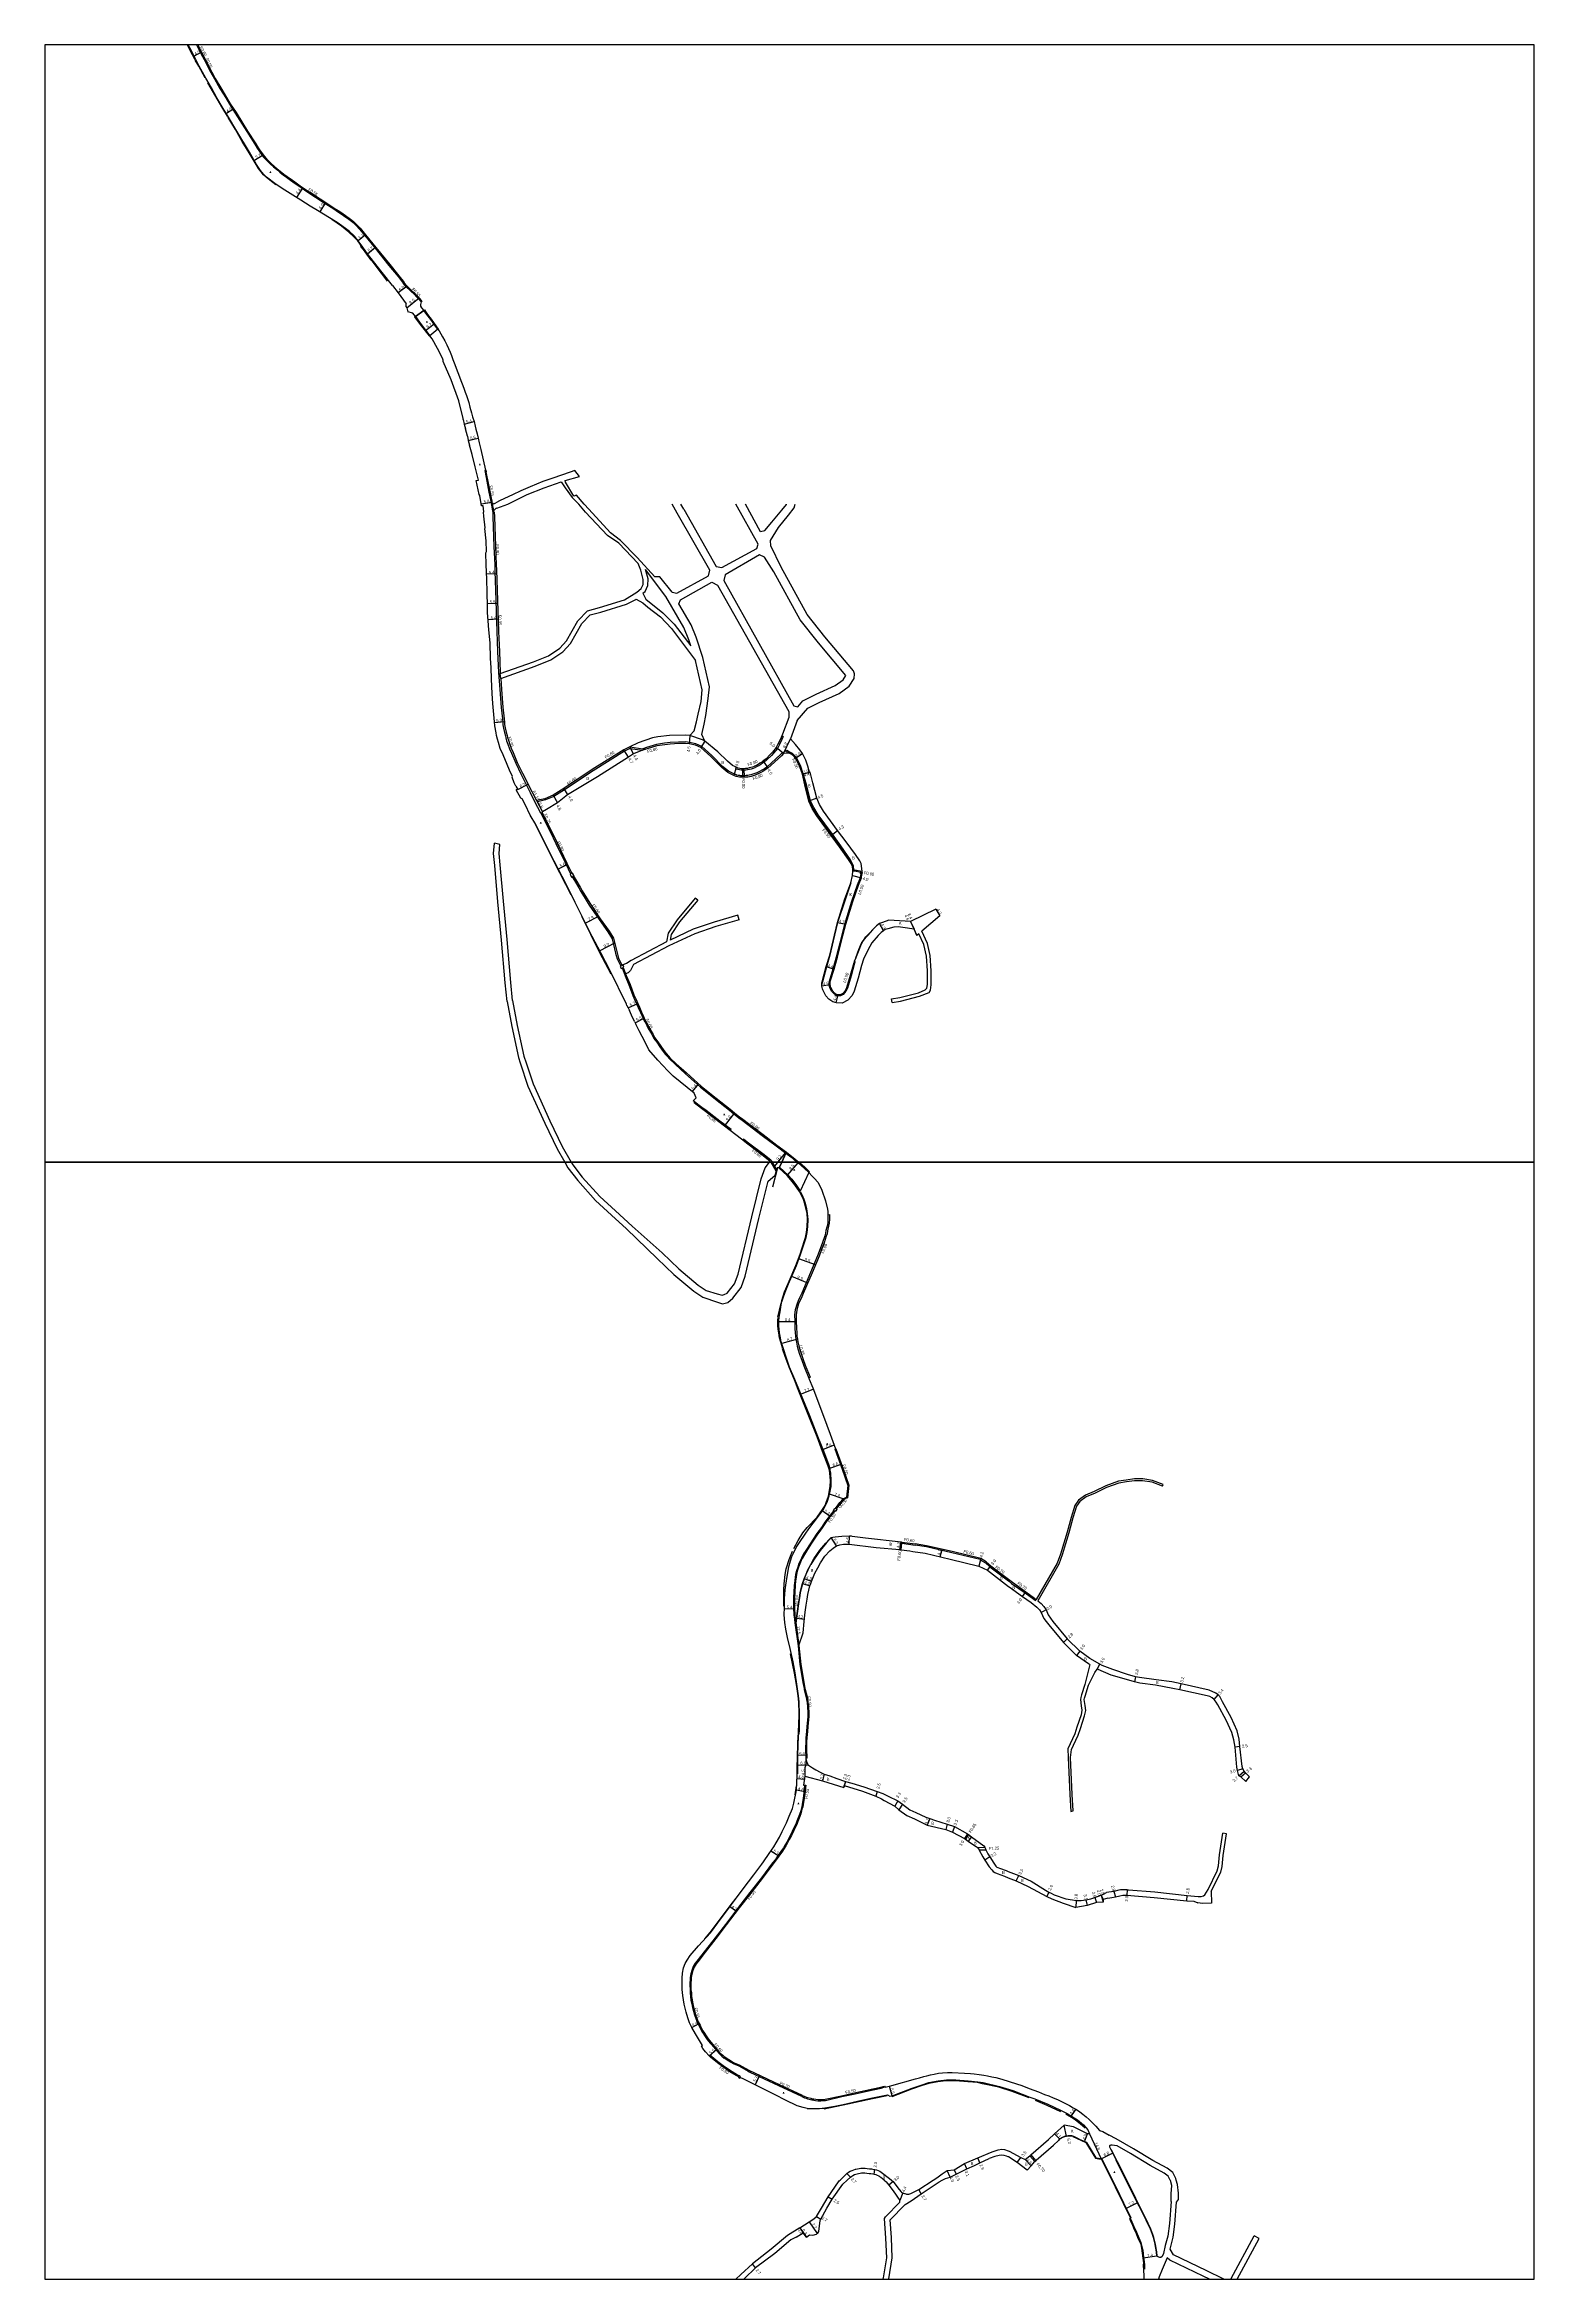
# Model space of a CAD drawing. Header units: metres. Extents: x -16001 to -12000, y -96000 to -93000.
# Drawn here: x -16000 to -15200, y -94800 to -93600 of the extents above; entities that cross this region are included whole.
import ezdxf

# ---------------------------------------------------------------- set-up
doc = ezdxf.new("R2010")
doc.units = ezdxf.units.M
doc.header["$LTSCALE"] = 2.5
for name, color, linetype in [('側溝・桝', 7, 'Continuous'), ('図郭', 7, 'Continuous'), ('幅員', 7, 'Continuous'), ('歩道・分離帯・安全施設', 7, 'Continuous'), ('舗装', 7, 'Continuous'), ('道路', 7, 'Continuous')]:
    doc.layers.add(name, color=color, linetype=linetype)
doc.styles.get("Standard").update_dxf_attribs({"font": ''})
doc.styles.add('YOKO_DECO', font='txt.shx', dxfattribs={"bigfont": 'extfont.shx'})
doc.styles.get('Standard').set_extended_font_data('@MS PGothic')

msp = doc.modelspace()

# ---------------------------------------------------------------- linework, layer by layer
at = {"layer": '側溝・桝'}
for points in [[(-15918.5, -93600), (-15918.2, -93600.6), (-15916.9, -93603.3), (-15915.2, -93606.4), (-15914.3, -93607.9), (-15910.8, -93614.9), (-15908.8, -93618.4), (-15905.9, -93623.5), (-15902.8, -93628.6), (-15900.7, -93632), (-15897.7, -93636.8), (-15891.4, -93646.7), (-15887.1, -93653.5), (-15885.8, -93655.6), (-15884.7, -93657.3), (-15883.5, -93658.9), (-15882.6, -93660.2), (-15881.3, -93661.7), (-15880.2, -93662.8), (-15878.8, -93664.2), (-15877.2, -93665.6), (-15875.4, -93667.1), (-15873.8, -93668.4), (-15871.8, -93670), (-15870.2, -93671.2), (-15867.9, -93672.8), (-15865.4, -93674.6), (-15862.3, -93676.7), (-15859.3, -93678.8), (-15849.9, -93684.9), (-15844.8, -93688.2), (-15842.7, -93689.5), (-15840.8, -93690.8), (-15838.8, -93692.2), (-15836.7, -93693.7), (-15835.3, -93694.7), (-15834.4, -93695.5), (-15832.7, -93697.1), (-15831, -93699), (-15828.1, -93702.5), (-15822.6, -93709.2), (-15815.2, -93718.5), (-15810.2, -93724.5), (-15808, -93727.4), (-15807.3, -93728.2)], [(-15803.7, -93732), (-15805.8, -93730), (-15807.3, -93728.2)], [(-15803.7, -93732), (-15801.3, -93734.4), (-15800.6, -93735.1)], [(-15800.6, -93735.1), (-15799.3, -93736.4), (-15797.8, -93738)], [(-15763.5, -93829.5), (-15762.1, -93836.4), (-15761.4, -93840.3), (-15760.4, -93845.3), (-15759.5, -93850.3), (-15759.3, -93851.2), (-15759.3, -93853.4), (-15759.1, -93858.9), (-15758.7, -93869.4), (-15758.3, -93879.4), (-15758.2, -93882), (-15758.3, -93882.7), (-15757.9, -93893), (-15757.5, -93904.1), (-15757.2, -93915.1), (-15756.8, -93925.9), (-15756.3, -93937.2), (-15755.6, -93946.3), (-15754.8, -93955.9), (-15754.2, -93962.1), (-15754, -93964.1), (-15753.9, -93965.3), (-15753.6, -93967), (-15753.1, -93969.3), (-15752.6, -93971.2), (-15752.4, -93972.2), (-15751.9, -93973.8), (-15751.3, -93975.6), (-15750.3, -93978.1), (-15749.3, -93980.5), (-15747, -93985.8), (-15744.2, -93991.6), (-15743, -93994.1)], [(-15759.8, -93845.8), (-15759, -93850.2), (-15758.9, -93850.4)], [(-15755.1, -93940.3), (-15755.3, -93937.7)], [(-15743, -93994.1), (-15739.3, -94001.6)], [(-15739.3, -94001.6), (-15736.9, -94006.4), (-15733.8, -94012.5), (-15733.7, -94012.4)], [(-15735.4, -94006.6), (-15732.7, -94011.9), (-15733, -94012.1)], [(-15733.7, -94012.4), (-15728.6, -94022.6)], [(-15728.6, -94022.6), (-15725.5, -94029), (-15720.2, -94039.8), (-15717.6, -94045.3)], [(-15716.7, -94046.9), (-15715.5, -94048.8)], [(-15715.5, -94048.8), (-15713.2, -94052.8), (-15712, -94054.8), (-15709.8, -94058.5), (-15707.6, -94062.1), (-15702.3, -94069.8), (-15697.5, -94076.4), (-15695.3, -94080.1), (-15693.4, -94087.9), (-15692.6, -94090.9), (-15690.6, -94094.8)], [(-15690, -94094.3), (-15689.9, -94094.5)], [(-15689.8, -94095.7), (-15688.2, -94100), (-15686.2, -94104.9), (-15684.1, -94110.5), (-15683, -94113.1)], [(-15689.3, -94095.5), (-15688, -94098.9)], [(-15683, -94113.1), (-15682.1, -94115.1), (-15681.2, -94117.1)], [(-15681.2, -94117.1), (-15680, -94119.7), (-15679.1, -94121.7)], [(-15679.1, -94121.7), (-15678.5, -94123), (-15677.8, -94124.5)], [(-15677.8, -94124.5), (-15677.4, -94125.1), (-15676, -94127.9), (-15673.8, -94131.7), (-15672.8, -94133.6), (-15671.3, -94135.7), (-15669.6, -94138.2), (-15667.9, -94140.6), (-15666.7, -94142.1), (-15665.4, -94143.6), (-15664.6, -94144.4), (-15661.2, -94147.6), (-15655.8, -94152.6), (-15647.8, -94159.8), (-15639.8, -94166.2), (-15632.3, -94172.2), (-15629.9, -94174.1), (-15627.2, -94176.2), (-15625.4, -94177.5), (-15622.3, -94179.9), (-15614.6, -94185.7), (-15607.2, -94191.4), (-15602, -94195.2)], [(-15631.8, -94183.1), (-15631.4, -94182.6), (-15637.5, -94178), (-15644.8, -94172.3), (-15647, -94170.7), (-15650.8, -94167.8)], [(-15609.2, -94200), (-15609.3, -94199.8), (-15610.1, -94199.1), (-15614.4, -94195.7), (-15622, -94189.9), (-15624.7, -94187.8), (-15625.1, -94188.3)], [(-15610.1, -94200), (-15610.5, -94199.6)], [(-15607.1, -94204.9), (-15609.8, -94200.2), (-15610.1, -94200)], [(-15606.9, -94204.1), (-15609.2, -94200)], [(-15579.4, -94228.3), (-15579.4, -94230.7), (-15579.5, -94232.7), (-15579.8, -94234.4), (-15580.4, -94236.8), (-15580.6, -94238.3), (-15581.1, -94239.7), (-15582.2, -94243.2), (-15583.6, -94246.7), (-15584.9, -94250.3), (-15588.7, -94259.3), (-15593.3, -94270.4), (-15594.6, -94272.9), (-15595.3, -94274.6), (-15595.9, -94276), (-15596.2, -94277.1), (-15596.6, -94278.3), (-15596.9, -94279.4), (-15597.3, -94282), (-15597.2, -94285.5), (-15597.1, -94289.4), (-15597, -94291.8), (-15596.8, -94293.6), (-15596.6, -94295.2), (-15596.3, -94296.7), (-15595.8, -94298.9), (-15595.3, -94300.9), (-15594.6, -94303.2), (-15593.4, -94306.4), (-15592.3, -94309.4), (-15589.7, -94316)], [(-15575.3, -94354), (-15575.6, -94354.1), (-15571.7, -94364.9), (-15568.6, -94373.7), (-15569.3, -94379.9)], [(-15575.3, -94386), (-15573, -94382.9), (-15571.9, -94381.7), (-15571.1, -94380.8), (-15570.1, -94380.3), (-15569.3, -94379.9), (-15568.8, -94380.3)], [(-15576.2, -94387.1), (-15579.4, -94391.2), (-15581, -94393.4), (-15582.9, -94396.2), (-15584.7, -94398.7), (-15585.7, -94400.1), (-15588.9, -94405), (-15591.3, -94408.6), (-15592.5, -94410.5), (-15593.6, -94412.8), (-15594.1, -94413.8), (-15594.9, -94415.6), (-15595.6, -94417.5), (-15596.3, -94419.5), (-15596.7, -94421.5), (-15597, -94422.9), (-15597.2, -94424.9), (-15597.5, -94427.5), (-15597.7, -94431), (-15597.8, -94433.6), (-15597.9, -94436), (-15597.9, -94439.6), (-15597.7, -94443.1), (-15597.4, -94445.5), (-15597.1, -94447.4), (-15595.4, -94459.8), (-15594.4, -94469.9), (-15592.8, -94479.5), (-15592.2, -94482.7), (-15592.1, -94483.3), (-15591.1, -94487.3), (-15590.8, -94488.7), (-15590.6, -94490.2), (-15590.3, -94492.7), (-15590.3, -94493.7), (-15590.2, -94494.7), (-15590.2, -94496.1), (-15590.2, -94497.7), (-15590.4, -94499.6), (-15590.7, -94503.2), (-15590.9, -94505.8), (-15591.1, -94507.5), (-15591.2, -94509.2), (-15591.3, -94511.2), (-15591.4, -94514.7), (-15591.4, -94515.2), (-15591.2, -94520.3)], [(-15591.9, -94534.7), (-15592.3, -94538.8), (-15592.5, -94540.3), (-15592.7, -94541.6), (-15593, -94543.8), (-15593.2, -94545), (-15593.4, -94546.1), (-15593.8, -94547.5), (-15594, -94548.4), (-15594.5, -94549.8), (-15595, -94551.3), (-15596, -94553.9), (-15596.6, -94555.5), (-15597.6, -94557.5), (-15598.6, -94559.6), (-15599.4, -94561.3), (-15600.6, -94563.6), (-15601.5, -94565.3), (-15602.3, -94566.6), (-15603.3, -94568.3), (-15604.7, -94570.3), (-15606.2, -94572.4), (-15607.6, -94574.5), (-15609.1, -94576.4), (-15615.1, -94584.4), (-15621.3, -94592.3), (-15627.4, -94600.2), (-15634.4, -94609.4), (-15640, -94616.6), (-15645.8, -94624.1), (-15649.7, -94629.2), (-15650.6, -94630.3), (-15651.7, -94632), (-15652.5, -94634.1), (-15653, -94635.9), (-15653.4, -94638), (-15653.5, -94642.1), (-15653.4, -94644.6), (-15653.3, -94646.2), (-15653.1, -94648.1), (-15652.9, -94650.1), (-15652.5, -94652.1), (-15652.1, -94654), (-15651.6, -94656), (-15651.1, -94657.9), (-15650.3, -94659.9), (-15650, -94660.9)], [(-15650, -94660.9), (-15649.5, -94662), (-15648.6, -94663.9), (-15647.9, -94665.2), (-15647, -94666.9), (-15646.2, -94668.2), (-15645.7, -94669.1), (-15644.5, -94670.7), (-15643.6, -94671.9), (-15640.7, -94675.4), (-15639.1, -94677.3), (-15637.6, -94678.9), (-15636.3, -94680.2), (-15635.1, -94681.2)], [(-15627, -94690.8), (-15628.4, -94690.1), (-15631.7, -94688), (-15635.6, -94685.4), (-15638.4, -94683.3), (-15641.8, -94680.5), (-15642.8, -94679.6), (-15643.1, -94680)], [(-15622, -94688.4), (-15627.1, -94685.6), (-15629.7, -94684.5), (-15631.4, -94683.6), (-15633, -94682.7), (-15635.1, -94681.2)], [(-15593.4, -94701.9), (-15605.7, -94696.1), (-15621.2, -94688.9)], [(-15593.4, -94701.9), (-15591.9, -94702.5), (-15591.1, -94702.8), (-15590.3, -94703.1), (-15588.7, -94703.5), (-15588, -94703.7), (-15587, -94703.8), (-15586, -94704), (-15584.7, -94704.1), (-15583.1, -94704.1), (-15583.1, -94704), (-15582, -94704), (-15580.7, -94703.9), (-15571.9, -94701.9), (-15565.7, -94700.5), (-15555.1, -94698.2), (-15550.8, -94697.3), (-15548.8, -94696.7)]]:
    msp.add_lwpolyline(points, dxfattribs=at)
for points in [[(-15763.1, -93828.5), (-15763.7, -93828.6), (-15763.5, -93829.5), (-15762.9, -93829.3)], [(-15717, -94047), (-15715.8, -94046.4), (-15716.7, -94044.8), (-15717.8, -94045.4)], [(-15688.9, -94095.3), (-15689.4, -94094.3), (-15690.9, -94095), (-15690.4, -94096)], [(-15575.6, -94385.9), (-15574.5, -94386.5), (-15575.2, -94387.7), (-15576.3, -94387.1)], [(-15626.3, -94691.2), (-15627, -94690.8), (-15627.3, -94691.5), (-15626.6, -94691.9)], [(-15621.7, -94687.8), (-15620.9, -94688.2), (-15621.2, -94688.9), (-15622, -94688.5)]]:
    msp.add_lwpolyline(points, close=True, dxfattribs=at)
at = {"layer": '側溝・桝', "flags": 128}
for points in [[(-15603.4, -93971.5), (-15604.1, -93973.2), (-15605.5, -93976.1), (-15606.5, -93977.9), (-15608.6, -93980.5), (-15609.7, -93981.7), (-15612.1, -93984.1), (-15613.6, -93985.2), (-15614.5, -93985.9), (-15615.4, -93986.6), (-15616.4, -93987.2), (-15617.4, -93987.7), (-15618.4, -93988.2), (-15618.7, -93988.3), (-15619.6, -93988.7), (-15620.6, -93989), (-15621.5, -93989.2), (-15622.5, -93989.4), (-15622.6, -93989.4), (-15623.5, -93989.5), (-15624.4, -93989.6), (-15624.5, -93989.6), (-15625.3, -93989.6), (-15625.9, -93989.6), (-15626.8, -93989.4), (-15627.7, -93989.2), (-15628.5, -93989), (-15628.9, -93988.8)], [(-15603.4, -93971.5), (-15604.2, -93971.2)], [(-15685.7, -93977.9), (-15688.6, -93979.3), (-15705.4, -93989.9), (-15720.8, -94000.1), (-15726.6, -94003.7), (-15731.1, -94005.6)], [(-15685.8, -93977), (-15678.8, -93978.1), (-15677.1, -93978.3)], [(-15685.7, -93977.9), (-15678.7, -93978.9)], [(-15603.9, -93980.2), (-15604.8, -93981.2), (-15612.2, -93987.9), (-15613.4, -93988.8), (-15614.8, -93989.6), (-15616.1, -93990.3), (-15617.6, -93991), (-15617.6, -93991), (-15618.7, -93991.4), (-15619.7, -93991.8), (-15620.8, -93992.1), (-15621.7, -93992.3), (-15622.4, -93992.5), (-15623.2, -93992.5), (-15624, -93992.6), (-15624.4, -93992.6), (-15624.4, -93992.6), (-15625.2, -93992.6), (-15626.1, -93992.6), (-15626.7, -93992.5), (-15627.5, -93992.4), (-15628.3, -93992.2), (-15628.5, -93992.1), (-15629.6, -93991.7), (-15632.8, -93990.1), (-15635.9, -93987.6), (-15641.7, -93981.7), (-15647.1, -93976.8), (-15650.3, -93975.5), (-15653.7, -93974.7), (-15655.8, -93974.4), (-15659.6, -93974.5), (-15664.1, -93974.8), (-15667.1, -93975.1), (-15671.4, -93975.8), (-15676.8, -93977.4), (-15678.8, -93978.1)], [(-15603.3, -93980.7), (-15603.9, -93980.2)], [(-15600.1, -93980.4), (-15601.1, -93979.8)], [(-15592.6, -93991.6), (-15594, -93987.6), (-15595.6, -93984.2), (-15596.3, -93982.9), (-15597.1, -93981.8), (-15598.4, -93980.7), (-15600.9, -93979.3)], [(-15628.9, -93988.8), (-15628.6, -93988.1)], [(-15625.3, -93989.6), (-15625.2, -93992.6)], [(-15624.5, -93989.6), (-15624.4, -93992.6)], [(-15567.6, -94037.9), (-15572.8, -94030.4), (-15577.3, -94024.3), (-15585, -94013.9), (-15587.4, -94009.9), (-15589.2, -94006.2), (-15591.3, -93997.3), (-15593.1, -93991.8)], [(-15567.2, -94037.7), (-15572.4, -94030.2), (-15576.9, -94024), (-15584.6, -94013.6), (-15587, -94009.6), (-15588.8, -94006), (-15590.9, -93997.2), (-15592.6, -93991.6)], [(-15731.1, -94005.6), (-15735.4, -94006.6)], [(-15566.9, -94039.7), (-15567.6, -94037.9)], [(-15566.4, -94039.6), (-15567.2, -94037.7)], [(-15565.4, -94043.1), (-15565.4, -94043), (-15565.7, -94041.1), (-15566.4, -94039.6)], [(-15561, -94044), (-15565.1, -94043.3)], [(-15561.7, -94044.5), (-15565.1, -94043.9)], [(-15578.3, -94106.5), (-15578.5, -94105.8), (-15578.7, -94105.1), (-15578.7, -94105), (-15578.7, -94104.3), (-15578.7, -94103.7), (-15578.6, -94103.1), (-15578.6, -94102.9), (-15576.6, -94096.2), (-15574.7, -94089.9), (-15571.8, -94078.2), (-15570.2, -94072.2), (-15566.5, -94060), (-15563.4, -94051.1), (-15561.9, -94047.3), (-15561.5, -94045.3)], [(-15566.9, -94100.1), (-15568.9, -94106.7), (-15569.7, -94108.3), (-15571.1, -94110), (-15572.7, -94110.8), (-15574.1, -94110.7), (-15575.1, -94110.4), (-15576.2, -94109.6), (-15577.2, -94108.5), (-15578.3, -94106.5)], [(-15565.3, -94092.3), (-15564.8, -94092.5), (-15565.1, -94093.3), (-15566.9, -94100.1)], [(-15540.7, -94408.1), (-15540.1, -94404)], [(-15540.1, -94408.2), (-15539.6, -94404.7), (-15539.6, -94404.1)], [(-15539.6, -94404.7), (-15532.6, -94405.7)], [(-15497.6, -94413.5), (-15512.9, -94409.8), (-15526.5, -94406.7), (-15532.6, -94405.7)], [(-15497.3, -94412.9), (-15497.6, -94413.6), (-15494.7, -94415.3), (-15492.4, -94417.4), (-15482.4, -94425)], [(-15482.4, -94425), (-15480.7, -94426.3), (-15473.5, -94431.4), (-15468.8, -94434.7), (-15467.9, -94435.5)], [(-15467.9, -94435.5), (-15467.5, -94434.9)], [(-15596.6, -94447.3), (-15594.9, -94459.7)], [(-15504.4, -94560.7), (-15506, -94563.3)], [(-15503.8, -94561.1), (-15505.4, -94563.7)], [(-15499.1, -94568.1), (-15495.1, -94568)], [(-15498.2, -94569.3), (-15494.5, -94569.3)], [(-15471, -94733.7), (-15468.2, -94736.8)], [(-15470.4, -94733.2), (-15467.7, -94736.3)]]:
    msp.add_lwpolyline(points, dxfattribs=at)
for points in [[(-15601.2, -93979.9), (-15601.9, -93979.5), (-15601.5, -93978.8), (-15600.8, -93979.2), (-15600.9, -93979.3), (-15601.1, -93979.8)], [(-15565.9, -94043.8), (-15565.9, -94043), (-15565.4, -94043.1), (-15565.1, -94043.1), (-15565.1, -94043.3), (-15565.1, -94043.9)], [(-15561.8, -94045.3), (-15561.7, -94044.5), (-15560.9, -94044.6), (-15561.1, -94045.4), (-15561.5, -94045.3)]]:
    msp.add_lwpolyline(points, close=True, dxfattribs=at)
at = {"layer": '図郭'}
for points in [[(-16000, -94200), (-15200, -94200), (-15200, -93600), (-16000, -93600)], [(-16000, -94800), (-15200, -94800), (-15200, -94200), (-16000, -94200)]]:
    msp.add_lwpolyline(points, close=True, dxfattribs=at)
at = {"layer": '幅員'}
for points in [[(-15915.7, -93604.1), (-15919.7, -93606.2)], [(-15898.5, -93634.5), (-15902.4, -93637)], [(-15882.6, -93659.3), (-15887.4, -93662.2)], [(-15861.4, -93676.7), (-15864.8, -93682.1)], [(-15849.2, -93684.7), (-15852.3, -93689.8)], [(-15827.7, -93702.1), (-15831.6, -93705.3)], [(-15826.7, -93712.3), (-15822.3, -93708.7)], [(-15805.4, -93729.6), (-15810.2, -93733.2)], [(-15805.5, -93741.3), (-15798.9, -93736)], [(-15795.4, -93753.4), (-15790.9, -93749.9)], [(-15774.7, -93803.7), (-15769.4, -93802.4)], [(-15772.5, -93812.6), (-15767.2, -93811.3)], [(-15759.8, -93845.8), (-15765.5, -93846.7)], [(-15757.3, -93884.2), (-15762.7, -93884.4)], [(-15762.2, -93900.1), (-15756.7, -93899.9)], [(-15761.8, -93908.6), (-15756.5, -93908.4)], [(-15758.4, -93964), (-15753.1, -93963.5)], [(-15745.9, -94000), (-15740.4, -93997.1)], [(-15719.2, -94040.2), (-15724.2, -94042.7)], [(-15702.5, -94068.1), (-15709.6, -94071.7)], [(-15693.9, -94082.4), (-15701.9, -94086.6)], [(-15686.7, -94117.2), (-15681.5, -94114.8)], [(-15682.9, -94125.2), (-15678, -94122.7)], [(-15648.8, -94158.1), (-15652.2, -94162.2)], [(-15629.5, -94173.6), (-15635, -94180.7)], [(-15607.9, -94202.3), (-15602.2, -94195.1)], [(-15607.9, -94202.3), (-15602.2, -94195.1)], [(-15600.9, -94206.9), (-15595.4, -94200.5)], [(-15586.1, -94255.3), (-15595, -94252)], [(-15590.2, -94265.1), (-15598.8, -94261.4)], [(-15596.3, -94285.9), (-15605.8, -94285.8)], [(-15595.7, -94295.1), (-15604.1, -94297.5)], [(-15587.2, -94322), (-15593.8, -94324.7)], [(-15576.1, -94352), (-15582, -94354.3)], [(-15578.3, -94364.5), (-15572.1, -94362.3)], [(-15571.2, -94380.9), (-15578.5, -94378.4)], [(-15578.1, -94390.4), (-15582.4, -94387.3)], [(-15602.7, -94440), (-15597.3, -94439.8)], [(-15595.8, -94523.7), (-15589.8, -94523.9)], [(-15590.7, -94518.7), (-15595.7, -94518.6)], [(-15596, -94531), (-15592, -94531.5)], [(-15591.7, -94538.2), (-15596.2, -94537.3)], [(-15605.7, -94572.7), (-15610, -94570)], [(-15436, -94595), (-15435.1, -94597.7)], [(-15432.6, -94593.7), (-15431.5, -94597.5)], [(-15432.6, -94593.7), (-15431.5, -94596.1)], [(-15425.8, -94591.8), (-15425, -94594.6)], [(-15628.5, -94602.5), (-15632, -94599.9)], [(-15440.9, -94596.3), (-15440.1, -94599.3)], [(-15652.5, -94664.7), (-15648.5, -94662.7)], [(-15643.1, -94680), (-15639, -94676.5)], [(-15616.1, -94690.5), (-15618.5, -94695.6)], [(-15544.8, -94701.5), (-15546.3, -94696.2)], [(-15448.6, -94712.3), (-15446.1, -94708.7)], [(-15432.6, -94735.3), (-15426.5, -94732.2)], [(-15419.4, -94761.9), (-15412.9, -94758.7)], [(-15594.5, -94772.3), (-15592.7, -94775.1)], [(-15594.5, -94772.3), (-15590.9, -94777.4)], [(-15589.5, -94769.1), (-15585.1, -94775.4)], [(-15585.5, -94766.3), (-15583.2, -94767.7)], [(-15402.7, -94787.6), (-15410, -94788.7)]]:
    msp.add_lwpolyline(points, dxfattribs=at)
at = {"layer": '幅員', "flags": 128}
for points in [[(-15653.5, -93971), (-15653.9, -93975.5)], [(-15686.4, -93982.6), (-15689, -93978.6)], [(-15683.7, -93980.9), (-15685.8, -93977)], [(-15645.5, -93974), (-15647.6, -93977.5)], [(-15603.3, -93980.7), (-15607.1, -93977.5)], [(-15603.3, -93980.7), (-15599.5, -93972.7)], [(-15596.7, -93983.1), (-15593.1, -93980.6)], [(-15628.6, -93988.1), (-15629.9, -93992.4)], [(-15614.1, -93984.6), (-15611.7, -93988.5)], [(-15593.1, -93991.8), (-15588.9, -93990.6)], [(-15593.1, -93991.8), (-15589.3, -93990.7)], [(-15735.8, -94005.9), (-15732.7, -94011.9)], [(-15726.9, -94003), (-15724.6, -94007.2)], [(-15721.2, -93999.4), (-15719.2, -94002.9)], [(-15585.4, -94004.6), (-15589.6, -94006.3)], [(-15577.6, -94024.6), (-15574.2, -94022)], [(-15566.1, -94046.2), (-15561.4, -94047.4)], [(-15521.4, -94064.2), (-15519.3, -94067.8)], [(-15574.3, -94071.3), (-15569.7, -94072.3)], [(-15549.5, -94075.8), (-15551.7, -94072)], [(-15535, -94070.8), (-15533.1, -94075)], [(-15535, -94070.8), (-15531.6, -94078.4)], [(-15580.3, -94095.1), (-15576.1, -94096.4)], [(-15578.2, -94104.9), (-15582.6, -94105.6)], [(-15574, -94110.2), (-15575.2, -94114.5)], [(-15574.8, -94406.2), (-15577.6, -94401.7)], [(-15567.9, -94405.3), (-15567.7, -94400.8)], [(-15540.7, -94408.1), (-15540.1, -94404)], [(-15519, -94412), (-15518.1, -94408)], [(-15497.3, -94412.9), (-15498.4, -94417)], [(-15593, -94426.4), (-15589, -94427.6)], [(-15588.1, -94425.2), (-15592.2, -94423.8)], [(-15493.7, -94419.2), (-15491.9, -94416.8)], [(-15474.8, -94433.3), (-15473.1, -94430.8)], [(-15596.6, -94447.3), (-15594.9, -94459.7)], [(-15596.2, -94445), (-15592, -94445.5)], [(-15464.8, -94441.9), (-15462.4, -94440.4)], [(-15452.8, -94458), (-15450.8, -94456)], [(-15444.1, -94462.6), (-15445.8, -94465)], [(-15434.8, -94472.3), (-15433.3, -94469.7)], [(-15414.1, -94476.4), (-15414.8, -94479.1)], [(-15390.4, -94483.4), (-15389.7, -94480.3)], [(-15371.9, -94488.7), (-15369.8, -94486.1)], [(-15358.2, -94513.9), (-15360.6, -94514.3)], [(-15591.7, -94525.4), (-15591.8, -94529.9)], [(-15581.3, -94528.7), (-15582.3, -94532.3)], [(-15569.9, -94532.7), (-15570.9, -94535.9)], [(-15569.9, -94532.7), (-15570.6, -94534.9)], [(-15356.5, -94525.9), (-15359.4, -94526.7)], [(-15358.6, -94529.6), (-15355.8, -94527.1)], [(-15357.6, -94530.1), (-15355.1, -94528)], [(-15553, -94538.1), (-15553.7, -94540.5)], [(-15541.8, -94543.1), (-15543.5, -94545.9)], [(-15539.4, -94544.9), (-15541.3, -94547.9)], [(-15524.7, -94552.6), (-15526, -94556.1)], [(-15515.3, -94555.6), (-15516.1, -94558.5)], [(-15511.4, -94556.8), (-15512.5, -94559.9)], [(-15504.4, -94560.7), (-15506, -94563.3)], [(-15492.4, -94573.2), (-15495.1, -94575)], [(-15478.2, -94586.1), (-15476.8, -94583.2)], [(-15460.7, -94592.1), (-15461.8, -94594.4)], [(-15418.7, -94590.9), (-15418.8, -94593.8)], [(-15386.7, -94596.7), (-15386.4, -94593.9)], [(-15446.1, -94596.6), (-15446.2, -94600.4)], [(-15454.8, -94724.8), (-15457.6, -94721.8)], [(-15451.3, -94723.3), (-15452.5, -94717.2)], [(-15441.5, -94726.1), (-15440, -94721.8)], [(-15438.9, -94721.9), (-15432.6, -94735.3)], [(-15504.8, -94740.7), (-15506, -94737.8)], [(-15497.7, -94737.4), (-15498.9, -94734.8)], [(-15477.8, -94737.3), (-15475.7, -94734.5)], [(-15473.4, -94735.7), (-15470.2, -94739)], [(-15567.3, -94745.1), (-15569.2, -94743.1)], [(-15554.5, -94743.6), (-15554.2, -94741.1)], [(-15544.4, -94747.5), (-15546.7, -94749.4)], [(-15529.2, -94754.1), (-15530.6, -94751.8)], [(-15513.8, -94745.1), (-15515.4, -94741.5)], [(-15511.5, -94741.3), (-15510.5, -94743.6)], [(-15579.2, -94755.7), (-15577, -94757)], [(-15539.2, -94753.6), (-15540.8, -94757.7)], [(-15618.3, -94793.8), (-15619.9, -94791.7)]]:
    msp.add_lwpolyline(points, dxfattribs=at)
at = {"layer": '歩道・分離帯・安全施設'}
for points in [[(-15919.2, -93608.1), (-15921.8, -93603.1), (-15923.3, -93600)], [(-15913.9, -93617.8), (-15917.3, -93611.6), (-15919.1, -93608.3)], [(-15901.9, -93638.3), (-15904.3, -93634.2), (-15909.9, -93624.8), (-15912.4, -93620.4)], [(-15875.9, -93675.2), (-15878.2, -93673.5), (-15881, -93671.2), (-15882.4, -93669.9), (-15883.8, -93668.3), (-15885.1, -93666.5), (-15886.4, -93664.4), (-15888.1, -93661.6), (-15890.2, -93658), (-15893.9, -93651.9), (-15897.6, -93645.6), (-15901.4, -93639.1)], [(-15829.6, -93709.4), (-15830.5, -93707.2), (-15831.9, -93705.4), (-15833.9, -93703.1), (-15836.6, -93700.6), (-15840.6, -93697.5), (-15845.8, -93693.9)], [(-15824.7, -93715.7), (-15829.4, -93709.3)], [(-15815.9, -93726.9), (-15819.1, -93722.7), (-15824.6, -93715.3)], [(-15788.4, -93753.2), (-15792, -93748.3), (-15795.4, -93743.8), (-15796.5, -93742.4)], [(-15792.7, -93757.1), (-15793.3, -93756.2), (-15797.1, -93751.5), (-15801.2, -93745.9)], [(-15720.2, -94050.9), (-15726.5, -94038.5), (-15736.3, -94018.9)], [(-15717.3, -94056.6), (-15720.2, -94050.9)], [(-15695.8, -94099.2), (-15701.8, -94087.7), (-15706.7, -94077.8), (-15711.6, -94068.1)], [(-15595.5, -94200), (-15595.5, -94199.9), (-15598.6, -94197.4), (-15601.9, -94194.9)], [(-15589.6, -94205.3), (-15592.5, -94202.5), (-15595.5, -94200)], [(-15606.4, -94203.1), (-15609.2, -94213.6)], [(-15605.7, -94203), (-15603.1, -94205.3), (-15601.2, -94207.1), (-15599.1, -94209.4), (-15596.9, -94212.2), (-15595.3, -94214.5), (-15594.6, -94215.8)], [(-15606.2, -94283.3), (-15604.7, -94276.5), (-15602.4, -94269.9), (-15600.5, -94265.4), (-15596.3, -94255.6), (-15594.1, -94249.6), (-15591.6, -94242.2), (-15591, -94240.6), (-15590.5, -94237.9), (-15590.1, -94234.6), (-15590, -94230.8), (-15590.3, -94227.6), (-15590.7, -94225.2), (-15591.6, -94221.8), (-15592.1, -94220.1), (-15593.2, -94217.7), (-15594, -94216.2)], [(-15603.8, -94299.9), (-15604.2, -94298.6), (-15604.7, -94296.7), (-15605.3, -94294.5), (-15605.8, -94291.8), (-15606.1, -94289.8), (-15606.2, -94288), (-15606.3, -94286.7), (-15606.2, -94285), (-15606.1, -94283.7)], [(-15585.2, -94390.7), (-15582.3, -94386.6), (-15580.9, -94384.4), (-15580.1, -94382.4), (-15579, -94379.4), (-15578.2, -94374.2), (-15578, -94371.3), (-15578.1, -94369), (-15578.6, -94365.4), (-15579.2, -94363.3), (-15582.2, -94355.4), (-15585.2, -94347.6), (-15589.6, -94336.5), (-15595.7, -94321.2), (-15597.4, -94316.9), (-15600.1, -94310.2), (-15602.3, -94304.4), (-15603.7, -94300.4)], [(-15597.7, -94407.5), (-15595.4, -94403.3), (-15592.8, -94399.1), (-15590.6, -94396.3), (-15585.4, -94390.9)], [(-15603.1, -94438.6), (-15603.1, -94434.4), (-15603.1, -94429.9), (-15602.9, -94426.6), (-15602.4, -94421.5), (-15601.8, -94418.4), (-15600.2, -94413.5), (-15598.3, -94408.9)], [(-15595.5, -94528.5), (-15595.5, -94519.3), (-15595.4, -94512.8), (-15595.2, -94508.8), (-15595.1, -94506.8), (-15595.1, -94505.6), (-15594.9, -94502), (-15594.8, -94496.7), (-15594.8, -94495.9), (-15595, -94490), (-15595.4, -94486.6), (-15596.1, -94481.7), (-15597.4, -94474.5), (-15599.4, -94464.2)], [(-15596.9, -94539.9), (-15596.2, -94535)], [(-15645.4, -94617.1), (-15642.6, -94613.8), (-15638.6, -94608.5), (-15631.3, -94598.8), (-15628, -94594.4)], [(-15547.5, -94701.5), (-15555.4, -94703), (-15571.1, -94706.4), (-15581.4, -94708.7)], [(-15471.2, -94702.6), (-15480.4, -94699.1), (-15487.6, -94696.9), (-15496.3, -94695), (-15499.1, -94694.4), (-15504.2, -94693.9), (-15510.8, -94693.4), (-15516, -94693.4), (-15520.4, -94693.9), (-15525.2, -94694.8), (-15528.8, -94695.9), (-15534.4, -94697.9), (-15545.1, -94702)], [(-15454.3, -94710), (-15461.6, -94706.6), (-15467.8, -94703.9)], [(-15581.6, -94708.3), (-15590.4, -94708.4)], [(-15441.2, -94718.9), (-15442.6, -94717.5), (-15445.7, -94715), (-15447.6, -94713.7), (-15451.6, -94711.4)], [(-15447.9, -94723.4), (-15440.8, -94726.5), (-15435.6, -94735), (-15432.9, -94735.5)], [(-15432.4, -94735.2), (-15424.8, -94750.3), (-15420.6, -94759), (-15416.6, -94767)], [(-15402.6, -94787.5), (-15402.8, -94785.3), (-15403.2, -94782.3), (-15403.4, -94781.2), (-15404.4, -94777.5), (-15404.9, -94775.9), (-15406, -94773), (-15407.3, -94770.1), (-15408.3, -94768.1), (-15412, -94760.7), (-15415.8, -94752.8), (-15423.8, -94737), (-15427.1, -94730.5)], [(-15417, -94767.2), (-15416.1, -94769.2), (-15415.1, -94771.7), (-15413.7, -94774.7), (-15412.4, -94777.8), (-15411.4, -94780.3), (-15410.7, -94782.5), (-15410.3, -94784.3), (-15410, -94786.2), (-15409.8, -94788.3), (-15409.6, -94790.4), (-15409.4, -94792.3), (-15409.3, -94794.6)]]:
    msp.add_lwpolyline(points, dxfattribs=at)
at = {"layer": '歩道・分離帯・安全施設', "flags": 128}
for points in [[(-15567, -94050.1), (-15570, -94058.7), (-15574.2, -94071.3), (-15575.8, -94078.1), (-15578.3, -94088.9), (-15580.2, -94095.2), (-15582.3, -94103.2), (-15582.9, -94105)], [(-15564.3, -94090.5), (-15562.6, -94086), (-15561.7, -94083.7), (-15561, -94082.2), (-15560.2, -94081.1), (-15558.9, -94079.2), (-15558, -94078.3), (-15555.2, -94075.3)], [(-15566.7, -94401), (-15567.7, -94400.9), (-15571.9, -94401.1), (-15575.4, -94401.4), (-15576.8, -94401.6), (-15577.5, -94401.9), (-15578.6, -94402.8), (-15580.3, -94404.7), (-15583.6, -94408.6), (-15586.7, -94413.2), (-15588.5, -94416.2)], [(-15596, -94445), (-15595.6, -94441.2), (-15595, -94437.3), (-15594.5, -94434), (-15594.1, -94431.4), (-15593.6, -94429.1), (-15592.9, -94426.4), (-15592, -94423.8), (-15591, -94421.4), (-15590, -94419), (-15588.5, -94416.2)], [(-15444.4, -94724.7), (-15447.3, -94723.3), (-15447.9, -94723.1), (-15448.4, -94723), (-15449, -94723), (-15450.3, -94723), (-15451.4, -94723.1), (-15452.3, -94723.4), (-15453.3, -94723.8), (-15454.3, -94724.3), (-15455.1, -94724.9), (-15455.6, -94725.3)], [(-15444.4, -94724.7), (-15440.9, -94726.1), (-15440.5, -94726.5), (-15435.4, -94734.8), (-15432.6, -94735.2)]]:
    msp.add_lwpolyline(points, dxfattribs=at)
at = {"layer": '舗装'}
for points in [[(-15796.4, -93742.7), (-15800.9, -93746)], [(-15788.8, -93752.8), (-15793.2, -93756.3)], [(-15604.2, -94200), (-15605.4, -94202.8)], [(-15602, -94195.2), (-15604.2, -94200)], [(-15589.7, -94205.6), (-15594.3, -94215.6)]]:
    msp.add_lwpolyline(points, dxfattribs=at)
at = {"layer": '舗装', "flags": 128}
for points in [[(-15645.5, -93974), (-15646.8, -93973.3), (-15653.5, -93971)], [(-15566.1, -94046.2), (-15561.4, -94047.4)], [(-15503.8, -94561.1), (-15505.4, -94563.7)], [(-15502.2, -94562.3), (-15504, -94564.7)], [(-15470.4, -94733.2), (-15467.7, -94736.3)]]:
    msp.add_lwpolyline(points, dxfattribs=at)
at = {"layer": '道路'}
for points in [[(-15813.2, -93729.4), (-15818.7, -93722.4), (-15826.7, -93712.3), (-15829.1, -93708.7), (-15831.6, -93705.3), (-15833.7, -93702.8), (-15836.4, -93700.2), (-15840.4, -93697.2), (-15843, -93695.4), (-15847, -93693), (-15853.4, -93689.1), (-15857.4, -93686.7), (-15862.5, -93683.5), (-15871.1, -93678.1), (-15875.7, -93675.1), (-15880.8, -93671.1), (-15882.2, -93669.8), (-15883.6, -93668.2), (-15884.9, -93666.4), (-15886.2, -93664.3), (-15890, -93657.8), (-15897.3, -93645.5), (-15901.2, -93639), (-15904.2, -93634.2), (-15907.5, -93628.5), (-15910.5, -93623.1), (-15913.4, -93617.9), (-15917, -93611.5), (-15918.8, -93608), (-15921.4, -93603), (-15922.9, -93600)], [(-15917.9, -93600), (-15917.7, -93600.3), (-15916.3, -93603), (-15914.7, -93606.1), (-15913.8, -93607.7), (-15910.3, -93614.7), (-15908.4, -93618.2), (-15905.4, -93623.2), (-15902.3, -93628.4), (-15900.3, -93631.7), (-15897.2, -93636.5), (-15891, -93646.4), (-15886.6, -93653.3), (-15885.3, -93655.3), (-15884.2, -93657), (-15883.1, -93658.6), (-15882.1, -93659.9), (-15880.9, -93661.3), (-15879.8, -93662.4), (-15878.4, -93663.8), (-15876.8, -93665.2), (-15875.1, -93666.7), (-15873.5, -93668), (-15871.5, -93669.5), (-15869.8, -93670.7), (-15867.6, -93672.3), (-15865, -93674.1), (-15862, -93676.3), (-15859, -93678.3), (-15849.6, -93684.4), (-15844.5, -93687.7), (-15842.4, -93689.1), (-15840.5, -93690.3), (-15838.4, -93691.8), (-15836.4, -93693.2), (-15835, -93694.3), (-15834.1, -93695), (-15832.3, -93696.7), (-15830.5, -93698.6), (-15827.7, -93702.1), (-15822.2, -93708.9), (-15814.7, -93718.1), (-15809.8, -93724.2), (-15807.5, -93727), (-15806.9, -93727.8)], [(-15813.2, -93729.4), (-15810.1, -93733.3), (-15805.9, -93739.2)], [(-15803.3, -93731.6), (-15805.4, -93729.6), (-15806.9, -93727.8)], [(-15803.3, -93731.6), (-15800.9, -93734), (-15800.2, -93734.7)], [(-15805.8, -93740.7), (-15805.9, -93739.2)], [(-15805.8, -93740.7), (-15805.5, -93741.3), (-15804.9, -93743.4)], [(-15802.3, -93744.1), (-15804.9, -93743.4)], [(-15800.2, -93734.7), (-15798.9, -93736), (-15797.4, -93737.5)], [(-15797.4, -93737.5), (-15797.8, -93738), (-15798.1, -93739.5), (-15798.2, -93739.8), (-15798.2, -93740), (-15798.2, -93740.3), (-15798.1, -93740.5), (-15797.6, -93741.3), (-15796.4, -93742.7), (-15795.3, -93744.1), (-15794.1, -93745.8), (-15792.7, -93747.6), (-15791.4, -93749.3), (-15790.1, -93751.1), (-15788.8, -93752.8), (-15788.1, -93753.7), (-15786.3, -93756.8), (-15785.1, -93759), (-15784.1, -93761.2), (-15783.2, -93763.1), (-15782.3, -93765.1), (-15781.6, -93766.9), (-15780.8, -93769.1), (-15780.1, -93770.9), (-15776.2, -93781.3), (-15775.4, -93783), (-15774.7, -93784.9), (-15774.1, -93786.6), (-15773.4, -93788.4), (-15772.9, -93790), (-15772.3, -93792.2), (-15771.7, -93794.7), (-15770.7, -93797.7), (-15770.2, -93799.8)], [(-15775.2, -93801.2), (-15775.3, -93800.8), (-15777.6, -93791.2), (-15781.7, -93780), (-15786, -93770.2), (-15786, -93769.4), (-15786.3, -93768.4), (-15789.1, -93763.2), (-15791.9, -93758), (-15793.2, -93756.3), (-15797.9, -93750.2), (-15800.9, -93746), (-15802.3, -93744.1)], [(-15775.2, -93801.2), (-15774.7, -93803.7), (-15774, -93806.2)], [(-15770.2, -93799.8), (-15769.4, -93802.4), (-15768.8, -93804.9)], [(-15773, -93810.2), (-15774, -93806.2)], [(-15773, -93810.2), (-15772.5, -93812.5), (-15771.8, -93815)], [(-15746.9, -93998.1), (-15747.8, -93996.3), (-15749, -93993.4), (-15748.7, -93993), (-15750.3, -93989.5), (-15751.6, -93986.5), (-15753.8, -93981.4), (-15755.3, -93977.9), (-15756.3, -93974.8), (-15756.9, -93973), (-15757.3, -93971), (-15757.6, -93969.5), (-15758.2, -93965.8), (-15758.5, -93963.6), (-15758.8, -93959.7), (-15759.3, -93953.7), (-15759.7, -93948.4), (-15760.1, -93940.7), (-15760.3, -93934.4), (-15760.5, -93929.6), (-15760.8, -93921.2), (-15761.4, -93914.3), (-15761.8, -93909.4), (-15762.1, -93905), (-15762.2, -93901.5), (-15762.3, -93894.1), (-15762.6, -93887.1), (-15762.9, -93879.3), (-15763.1, -93872.8), (-15762.7, -93872.2), (-15762.9, -93866.4), (-15763.7, -93859.8), (-15763.5, -93859.5), (-15764.1, -93853.2), (-15764.3, -93851.1), (-15764.2, -93850.8), (-15764.6, -93847.6), (-15765.4, -93847.7), (-15766.3, -93842.1), (-15766.6, -93841.6), (-15768.2, -93834.1), (-15767.1, -93833.9), (-15768.8, -93826.7), (-15770.5, -93820.1), (-15771.8, -93815)], [(-15768.8, -93804.9), (-15768.4, -93806.5), (-15767.8, -93809)], [(-15767.8, -93809), (-15767.2, -93811.3), (-15766.6, -93813.8)], [(-15766.6, -93813.8), (-15765.7, -93817.3), (-15763.2, -93828.5), (-15763.1, -93828.5), (-15762.9, -93829.3), (-15763, -93829.4), (-15761.6, -93836.3), (-15760.9, -93840.2), (-15759.9, -93845.2), (-15759.8, -93845.8)], [(-15759.8, -93845.8), (-15758.7, -93846.5), (-15757.7, -93846)], [(-15757.2, -93848.8), (-15757.8, -93849.1), (-15758.9, -93850.4), (-15758.8, -93851.1), (-15758.6, -93851.1), (-15758.5, -93853.3), (-15758.3, -93858.9), (-15757.9, -93869.3), (-15757.5, -93879.4), (-15757.4, -93882), (-15757, -93892.9), (-15756.6, -93904.1), (-15756.3, -93915.1), (-15755.8, -93925.9), (-15755.3, -93937.1), (-15755.3, -93937.7)], [(-15755.1, -93940.3), (-15754.6, -93946.2), (-15753.9, -93955.8), (-15753.3, -93962.1), (-15753.1, -93964), (-15753, -93965.1), (-15752.7, -93966.9), (-15752.2, -93969.1), (-15751.7, -93971), (-15751.4, -93972), (-15751, -93973.5), (-15750.4, -93975.3), (-15749.4, -93977.7), (-15748.4, -93980.1), (-15746.2, -93985.4), (-15743.4, -93991.2), (-15742.1, -93993.6)], [(-15742.1, -93993.6), (-15740.4, -93997.2), (-15738.3, -94001.1)], [(-15746.9, -93998.1), (-15745.9, -94000), (-15746.8, -94000.1)], [(-15739.2, -94013.7), (-15742, -94008.1), (-15743.5, -94004.9), (-15744.2, -94004.7), (-15746.8, -94000.1), (-15746.8, -94000.1)], [(-15738.3, -94001.1), (-15735.8, -94005.9)], [(-15720, -94050.8), (-15726.4, -94038.5), (-15736.2, -94018.8), (-15739.2, -94013.7)], [(-15732.7, -94011.9), (-15733, -94012.1)], [(-15733, -94012.1), (-15733, -94012.1), (-15727.9, -94022.3), (-15724.8, -94028.6), (-15719.5, -94039.5), (-15716.9, -94044.9), (-15716.7, -94044.8), (-15715.8, -94046.4), (-15716, -94046.5), (-15714.8, -94048.4)], [(-15687.3, -94115.9), (-15687.6, -94115.2), (-15696.4, -94097.3), (-15701.4, -94087.6), (-15705.9, -94078.9), (-15711.4, -94068.1), (-15715.1, -94060.7), (-15717.1, -94056.6), (-15720, -94050.8)], [(-15714.8, -94048.4), (-15712.5, -94052.4), (-15711.3, -94054.4), (-15709.1, -94058.1), (-15706.9, -94061.6), (-15701.7, -94069.4), (-15696.8, -94076), (-15694.6, -94079.8), (-15692.6, -94087.7), (-15691.8, -94090.6), (-15690, -94094.3)], [(-15687.5, -94093.4), (-15690, -94094.3)], [(-15685.4, -94097.1), (-15686.7, -94098.4), (-15688, -94098.9), (-15687.7, -94099.8), (-15685.6, -94104.7), (-15683.6, -94110.3), (-15682.4, -94112.8)], [(-15687.3, -94115.9), (-15686.7, -94117.2), (-15686, -94118.6)], [(-15682.4, -94112.8), (-15681.5, -94114.8), (-15680.6, -94116.9)], [(-15683.2, -94124.5), (-15684.8, -94121.2), (-15686, -94118.6)], [(-15683.2, -94124.5), (-15682.9, -94125.2), (-15682.5, -94125.9)], [(-15610.8, -94200), (-15610.5, -94199.6), (-15614.8, -94196.2), (-15622.4, -94190.4), (-15625.8, -94187.8), (-15637.9, -94178.5), (-15645.2, -94172.9), (-15647.3, -94171.2), (-15651.2, -94168.3), (-15650.8, -94167.7), (-15651.7, -94167.1), (-15650.2, -94165.5), (-15651.2, -94163.1), (-15662.4, -94153.9), (-15665.4, -94151), (-15670.8, -94145.3), (-15675.5, -94139.7), (-15677.6, -94135.7), (-15680.8, -94129.5), (-15682.5, -94125.9)], [(-15680.6, -94116.9), (-15679.5, -94119.5), (-15678.6, -94121.4)], [(-15678.6, -94121.4), (-15678, -94122.7), (-15677.1, -94124.5)], [(-15677.2, -94124.2), (-15676.9, -94124.9), (-15675.5, -94127.6), (-15673.3, -94131.5), (-15672.3, -94133.3), (-15670.8, -94135.4), (-15669.1, -94137.8), (-15667.4, -94140.2), (-15666.3, -94141.7), (-15664.9, -94143.2), (-15664.2, -94144), (-15660.8, -94147.2), (-15655.4, -94152.2), (-15647.4, -94159.3), (-15639.4, -94165.7), (-15631.9, -94171.7), (-15629.5, -94173.6), (-15626.8, -94175.7), (-15625.1, -94177), (-15622, -94179.4), (-15614.2, -94185.3), (-15606.8, -94190.9), (-15601.7, -94194.7), (-15602, -94195.2), (-15599.3, -94197.3), (-15596, -94200)], [(-15613, -94203.1), (-15610.8, -94200)], [(-15589.7, -94205.6), (-15594.3, -94215.6), (-15595.1, -94214.3), (-15596.6, -94212), (-15598.8, -94209.2), (-15600.9, -94206.9), (-15602.8, -94205.1), (-15605.4, -94202.8), (-15604.2, -94200)], [(-15604.2, -94200), (-15602, -94195.2), (-15599.3, -94197.3), (-15596, -94200)], [(-15596, -94200), (-15599.3, -94197.3), (-15602, -94195.2), (-15601.7, -94194.8), (-15598.9, -94196.9), (-15595, -94200)], [(-15596, -94200), (-15595.1, -94200.7), (-15592.1, -94203.3), (-15589.7, -94205.6), (-15589.6, -94205.7), (-15587.8, -94207.6), (-15586.5, -94208.9), (-15584.8, -94210.9), (-15583.9, -94212.5), (-15582.7, -94215.2), (-15580.6, -94220.8), (-15579.6, -94225.3), (-15579.5, -94226.6), (-15579.4, -94228.3), (-15578.6, -94228.2), (-15578.6, -94230.7), (-15578.7, -94232.8), (-15579, -94234.5), (-15579.6, -94236.9), (-15579.8, -94238.5), (-15580.3, -94239.9), (-15581.4, -94243.4), (-15582.8, -94247), (-15584.1, -94250.6), (-15587.9, -94259.6), (-15592.6, -94270.7), (-15593.8, -94273.3), (-15594.6, -94274.9), (-15595.1, -94276.2), (-15595.5, -94277.4), (-15595.8, -94278.6), (-15596.1, -94279.6), (-15596.5, -94282.1), (-15596.4, -94285.5), (-15596.2, -94289.3), (-15596.1, -94291.7), (-15596, -94293.5), (-15595.7, -94295.1), (-15595.5, -94296.5), (-15595, -94298.7), (-15594.5, -94300.7), (-15593.8, -94302.9), (-15592.7, -94306.1), (-15591.6, -94309.1), (-15588.9, -94315.6), (-15589.7, -94316), (-15589.4, -94316.7), (-15587.5, -94321.2), (-15581.7, -94336.5), (-15578.2, -94346.2), (-15575.3, -94354), (-15575.1, -94354), (-15571.2, -94364.7), (-15568.1, -94373.6), (-15568.8, -94380.3), (-15569.9, -94380.7), (-15570.8, -94381.2), (-15571.5, -94382.1), (-15572.6, -94383.3), (-15574.9, -94386.3), (-15574.5, -94386.5), (-15575.2, -94387.7), (-15575.7, -94387.3), (-15579, -94391.5), (-15580.6, -94393.7), (-15582.5, -94396.5), (-15584.2, -94399), (-15585.3, -94400.4), (-15588.5, -94405.3), (-15590.8, -94408.9), (-15592, -94410.8), (-15593.2, -94413), (-15593.7, -94414), (-15594.4, -94415.8), (-15595.1, -94417.6), (-15595.8, -94419.7), (-15596.2, -94421.6), (-15596.5, -94423), (-15596.7, -94425), (-15597, -94427.5), (-15597.2, -94431), (-15597.3, -94433.6), (-15597.4, -94436.1), (-15597.4, -94439.6), (-15597.2, -94443.1), (-15596.9, -94445.4), (-15596.6, -94447.3)], [(-15589.7, -94205.6), (-15592.1, -94203.3), (-15595.1, -94200.7), (-15596, -94200)], [(-15596, -94200), (-15595.1, -94200.7), (-15592.1, -94203.3), (-15589.7, -94205.6)], [(-15595, -94200), (-15594.7, -94200.3), (-15591.8, -94202.8), (-15589.3, -94205.2), (-15589.7, -94205.6)], [(-15695.6, -94228.5), (-15687.5, -94235.9), (-15671, -94251.8), (-15662.2, -94260.4), (-15651.4, -94269.3), (-15646.5, -94272.6), (-15638.6, -94275.2), (-15636, -94276.1), (-15633.1, -94275.5), (-15630.5, -94273.1), (-15626, -94267.4), (-15623.8, -94261.3), (-15616.4, -94230.3), (-15611.4, -94210.3), (-15607.8, -94207.3)], [(-15693.5, -94226.3), (-15684.5, -94234.5), (-15668.4, -94248.8), (-15659.5, -94257.4), (-15649, -94266.1), (-15644.7, -94269), (-15638.8, -94270.8), (-15636.2, -94271.5), (-15635, -94271.1), (-15633.4, -94270.4), (-15629.5, -94265.4), (-15627.6, -94260.2), (-15620.3, -94229.4), (-15615.3, -94209.1), (-15613, -94203.1)], [(-15604.2, -94274.3), (-15602.7, -94269.8), (-15600.8, -94265.3), (-15596.6, -94255.5), (-15594.3, -94249.5), (-15591.9, -94242.1), (-15591.4, -94240.5), (-15590.8, -94237.9), (-15590.5, -94234.6), (-15590.4, -94230.7), (-15590.6, -94227.7), (-15591.1, -94225.3), (-15591.9, -94221.9), (-15592.5, -94220.2), (-15593.5, -94217.8), (-15594.7, -94215.8), (-15594.3, -94215.6), (-15595.1, -94214.3), (-15596.6, -94212), (-15598.8, -94209.2), (-15600.9, -94206.9), (-15602.8, -94205.1), (-15605.4, -94202.8), (-15605.8, -94203.2), (-15606.6, -94203.1), (-15607.8, -94207.3)], [(-15656.6, -94652.2), (-15657.2, -94647.6), (-15657.6, -94644.4), (-15657.7, -94643.1), (-15657.6, -94638.2), (-15657.4, -94635.6), (-15656.9, -94632.8), (-15656, -94630.4), (-15655, -94628.7), (-15653.3, -94626.1), (-15648.8, -94621), (-15642.5, -94613.9), (-15638.5, -94608.6), (-15631.2, -94598.8), (-15624.8, -94590.3), (-15619.2, -94582.8), (-15614.9, -94577.1), (-15614, -94575.9), (-15610.9, -94571.4), (-15608.5, -94567.7), (-15607.1, -94565.6), (-15605.4, -94562.5), (-15603.9, -94559.5), (-15601.7, -94554.8), (-15600.1, -94551.3), (-15598.4, -94547.1), (-15597.6, -94544.3), (-15596.2, -94537.4), (-15595.9, -94529.3), (-15595.8, -94525.6), (-15595.7, -94519.3), (-15595.6, -94512.8), (-15595.3, -94507.8), (-15595, -94507.7), (-15594.7, -94505.6), (-15594.6, -94502), (-15594.6, -94496.8), (-15594.8, -94489.9), (-15595.1, -94486.6), (-15595.8, -94481.7), (-15597, -94474.4), (-15598.1, -94468.5), (-15599.6, -94461.2), (-15601.1, -94455.4), (-15602, -94450.9), (-15602.5, -94447.3), (-15602.7, -94445.4), (-15602.8, -94443), (-15602.7, -94439.4), (-15602.7, -94434.4), (-15602.4, -94429.8), (-15602.2, -94428.5), (-15601.4, -94423.7), (-15600.9, -94420.7), (-15600.5, -94418.3), (-15600.1, -94416.6), (-15599.4, -94414.2), (-15598.7, -94411.9), (-15597.8, -94410), (-15596.5, -94407.1), (-15594.7, -94404.4), (-15591.6, -94399.8), (-15589.6, -94397), (-15585.5, -94391.7), (-15582, -94386.7), (-15580.6, -94384.5), (-15579.8, -94382.6), (-15578.7, -94379.3), (-15577.6, -94374.2), (-15577.7, -94371.3), (-15577.8, -94367.1), (-15578.1, -94365.4), (-15578.4, -94364.2), (-15578.7, -94363), (-15580, -94359.5), (-15581.6, -94355.2), (-15584.7, -94347.4), (-15589.1, -94336.3), (-15595.3, -94321.1), (-15597.1, -94316.8), (-15600, -94310.2), (-15602, -94304.3), (-15602.9, -94301.4), (-15604.4, -94296.5), (-15604.9, -94294.4), (-15605.4, -94291.7), (-15605.6, -94289.8), (-15605.8, -94287.9), (-15605.8, -94286.6), (-15605.7, -94285.1), (-15605.4, -94282.3), (-15605.1, -94280.4), (-15604.2, -94274.3)], [(-15594.9, -94459.7), (-15593.9, -94469.8), (-15592.3, -94479.4), (-15591.7, -94482.6), (-15591.6, -94483.2), (-15590.6, -94487.2), (-15590.3, -94488.6), (-15590.1, -94490.1), (-15589.8, -94492.6), (-15589.8, -94493.6), (-15589.7, -94494.7), (-15589.7, -94496.1), (-15589.7, -94497.7), (-15589.8, -94499.6), (-15590.2, -94503.2), (-15590.4, -94505.8), (-15590.6, -94507.5), (-15590.7, -94509.2), (-15590.8, -94511.2), (-15590.9, -94514.7), (-15590.9, -94515.2), (-15590.7, -94520.2), (-15591.2, -94520.3), (-15591.2, -94522.7), (-15591.2, -94523.8), (-15591.7, -94525.4)], [(-15591.2, -94520.3), (-15590.8, -94522), (-15590.6, -94522.6), (-15590.3, -94523.1), (-15590.1, -94523.5), (-15589.8, -94523.9), (-15587.7, -94525.3), (-15585.8, -94526.4), (-15583.5, -94527.6), (-15581.3, -94528.7), (-15578.4, -94529.7), (-15574.6, -94531.1), (-15569.9, -94532.7)], [(-15591.8, -94529.9), (-15592.4, -94534.6), (-15591.3, -94534.7), (-15591.8, -94538.9), (-15591.9, -94540.4), (-15592.1, -94541.7), (-15592.5, -94543.9), (-15592.7, -94545.1), (-15592.9, -94546.2), (-15593.3, -94547.6), (-15593.5, -94548.6), (-15594, -94550), (-15594.5, -94551.5), (-15595.5, -94554.1), (-15596.1, -94555.7), (-15597.1, -94557.8), (-15598.1, -94559.8), (-15599, -94561.6), (-15600.1, -94563.9), (-15601.1, -94565.6), (-15601.8, -94566.9), (-15602.9, -94568.6), (-15604.2, -94570.7), (-15605.7, -94572.7), (-15607.2, -94574.8), (-15608.7, -94576.8), (-15614.6, -94584.7), (-15620.8, -94592.7), (-15627, -94600.6), (-15634, -94609.7), (-15639.5, -94616.9), (-15645.3, -94624.4), (-15649.3, -94629.5), (-15650.1, -94630.6), (-15651.2, -94632.3), (-15652, -94634.2), (-15652.5, -94636.1), (-15652.8, -94638), (-15652.9, -94642.1), (-15652.9, -94644.6), (-15652.7, -94646.2), (-15652.6, -94648.1), (-15652.3, -94650), (-15652, -94652), (-15651.6, -94653.9), (-15651.1, -94655.8), (-15650.6, -94657.7), (-15649.8, -94659.7), (-15649.4, -94660.8), (-15649, -94661.7), (-15648, -94663.6), (-15647.4, -94664.9), (-15646.5, -94666.6), (-15645.7, -94667.9), (-15645.2, -94668.7), (-15644, -94670.3), (-15643.1, -94671.5), (-15640.3, -94675), (-15638.7, -94676.9), (-15637.2, -94678.5), (-15635.8, -94679.7), (-15634.7, -94680.7)], [(-15569.9, -94532.7), (-15566.6, -94533.6), (-15560, -94535.6)], [(-15482.5, -94584.4), (-15478.2, -94586.1), (-15471.9, -94589.1), (-15461.8, -94594.4), (-15459.2, -94595.7), (-15453, -94598), (-15446.2, -94600.4)], [(-15458.3, -94593.3), (-15457.8, -94593.6), (-15451.6, -94595.6), (-15448.1, -94596.3), (-15446.1, -94596.6)], [(-15429, -94595.3), (-15431.5, -94596.1), (-15431.5, -94597.5), (-15435.1, -94597.7), (-15440.1, -94599.3), (-15446.2, -94600.4)], [(-15446.1, -94596.6), (-15443.4, -94596.5), (-15440.9, -94596.3), (-15438.2, -94595.7), (-15436, -94595), (-15432.6, -94593.7), (-15431.4, -94593.1)], [(-15431.4, -94593.1), (-15429.7, -94592.3)], [(-15423.2, -94591), (-15425.8, -94591.8), (-15429.7, -94592.3)], [(-15429, -94595.3), (-15426.9, -94595)], [(-15426.9, -94595), (-15425, -94594.6), (-15422.6, -94594)], [(-15418.7, -94590.9), (-15422.2, -94590.8), (-15423.2, -94591)], [(-15422.6, -94594), (-15421, -94593.7), (-15420.5, -94593.7), (-15418.8, -94593.8)], [(-15643.1, -94680), (-15645.1, -94677.8), (-15646.5, -94676), (-15647.2, -94674.8), (-15646.8, -94674.4), (-15650.4, -94668.2), (-15652.5, -94664.7), (-15653.7, -94662.2), (-15654.6, -94659.6), (-15655.5, -94656.6), (-15656.6, -94652.2)], [(-15597.4, -94706.1), (-15600.8, -94704.5), (-15609.2, -94700.3), (-15624.6, -94692.6), (-15626.5, -94691.6), (-15626.6, -94691.9), (-15627.3, -94691.5), (-15627.2, -94691.3), (-15628.6, -94690.6), (-15632, -94688.5), (-15635.9, -94685.8), (-15638.7, -94683.7), (-15642.2, -94680.9), (-15643.1, -94680)], [(-15593.1, -94701.3), (-15605.4, -94695.5), (-15621.7, -94687.8), (-15626.8, -94685), (-15629.5, -94683.9), (-15631.1, -94683.1), (-15632.6, -94682.2), (-15634.7, -94680.7)], [(-15593.1, -94701.3), (-15591.7, -94701.8), (-15590.9, -94702.1), (-15590.1, -94702.4), (-15588.6, -94702.8), (-15587.9, -94703), (-15586.9, -94703.1), (-15585.9, -94703.2), (-15584.6, -94703.4), (-15583.1, -94703.4), (-15583.1, -94703.5), (-15582, -94703.5), (-15580.8, -94703.3), (-15572, -94701.4), (-15565.9, -94700), (-15555.2, -94697.7), (-15550.9, -94696.8), (-15548.9, -94696.2), (-15548.7, -94696.9), (-15545, -94695.9), (-15532.4, -94692.4), (-15530.1, -94691.8), (-15527.8, -94691.1), (-15526.2, -94690.7), (-15524.3, -94690.2), (-15522.3, -94689.8), (-15519.9, -94689.3), (-15517.8, -94689.1), (-15515.2, -94689), (-15512.6, -94688.9), (-15506, -94689.3), (-15502.8, -94689.5), (-15500.8, -94689.7), (-15498.2, -94690), (-15495.6, -94690.4), (-15493.6, -94690.8), (-15491.3, -94691.3), (-15489.2, -94691.7), (-15486, -94692.5), (-15482.1, -94693.7), (-15478.1, -94695), (-15475.2, -94696), (-15471.2, -94697.5), (-15466.2, -94699.4), (-15463, -94700.7), (-15460.8, -94701.5), (-15458.4, -94702.5), (-15456.1, -94703.5), (-15454.3, -94704.3), (-15452.5, -94705.2), (-15449.6, -94706.7), (-15447.6, -94707.9), (-15445.9, -94708.8), (-15444.1, -94710), (-15442.4, -94711.3), (-15440.7, -94712.7), (-15439.1, -94714.2), (-15437.2, -94716), (-15435.5, -94717.7), (-15433.6, -94720), (-15431.7, -94720.7), (-15428.4, -94722.6)], [(-15590.6, -94708.2), (-15588.7, -94708.2), (-15583.9, -94708.2), (-15581.1, -94708), (-15575.7, -94707), (-15571.1, -94706.1), (-15561.2, -94703.8), (-15555.5, -94702.6), (-15547.4, -94701), (-15546.1, -94701.7), (-15544.8, -94701.5), (-15534.1, -94697.4), (-15528.8, -94695.5), (-15525.1, -94694.3), (-15520.2, -94693.4), (-15515.7, -94692.9), (-15510.6, -94692.9), (-15504, -94693.4), (-15498.8, -94693.9), (-15496, -94694.4), (-15487.3, -94696.4), (-15480.1, -94698.6), (-15470.9, -94702.1), (-15468.3, -94703.1), (-15461.3, -94706), (-15454.4, -94709.1), (-15450.9, -94710.9), (-15447.2, -94713.2), (-15445.4, -94714.4), (-15442.1, -94717.1), (-15439.8, -94719.7), (-15438.9, -94721.9)], [(-15590.6, -94708.2), (-15592.7, -94707.8), (-15595.8, -94706.8), (-15597.4, -94706.1)], [(-15444.4, -94724.8), (-15441, -94726.3), (-15440.7, -94726.6), (-15435.5, -94734.9)], [(-15424.1, -94728.3), (-15425.5, -94728.1), (-15426.8, -94728), (-15427.2, -94728), (-15427.5, -94728), (-15427.8, -94728.1), (-15427.9, -94728.2), (-15428.1, -94728.3), (-15428.2, -94728.5), (-15428.2, -94728.7), (-15428.2, -94728.8), (-15424.6, -94736.1)], [(-15435.5, -94734.9), (-15432.6, -94735.3)], [(-15432.6, -94735.3), (-15425.1, -94750.4), (-15420.8, -94759.1), (-15416.8, -94767.1), (-15417.3, -94767.4)], [(-15402.7, -94787.6), (-15402.9, -94785.3), (-15403.4, -94782.3), (-15403.6, -94781.2), (-15404.5, -94777.5), (-15405, -94776), (-15406.1, -94773), (-15407.5, -94770.2), (-15408.4, -94768.2), (-15412.3, -94760.8), (-15416.1, -94753), (-15424.1, -94737.2), (-15424.6, -94736.1)], [(-15580, -94761.8), (-15577, -94757), (-15571.4, -94748.9), (-15569.1, -94746.7)], [(-15590.9, -94777.4), (-15589.3, -94776.1), (-15587.5, -94776.3), (-15585.5, -94775.8), (-15585.1, -94775.4), (-15584.8, -94775.2), (-15584.3, -94774.3), (-15583.6, -94768.4), (-15583.1, -94767.7), (-15580, -94761.8)], [(-15596.4, -94777.4), (-15592.7, -94775.1)], [(-15590.9, -94777.4), (-15592.7, -94775.1)], [(-15409.6, -94800), (-15409.5, -94798.2), (-15409.8, -94792.3), (-15409.7, -94791.1), (-15410, -94788.6), (-15410.8, -94783.3), (-15411.1, -94781.3), (-15412.9, -94777.5), (-15413.7, -94775.6), (-15415.1, -94772.6), (-15415.7, -94771.1), (-15416.6, -94768.9), (-15417.3, -94767.4)], [(-15596.4, -94777.4), (-15599.2, -94778.8), (-15607.9, -94786.1), (-15618.3, -94793.8), (-15624.1, -94799.5), (-15624.6, -94800)], [(-15399.1, -94786.1), (-15399.8, -94787.8), (-15400.6, -94788.2), (-15401.1, -94788.2), (-15401.7, -94788.1), (-15402.7, -94787.6)], [(-15397.1, -94788.5), (-15399.8, -94794.7), (-15401.4, -94798.6), (-15401.8, -94800)], [(-15395.7, -94789.8), (-15397.1, -94788.5)]]:
    msp.add_lwpolyline(points, dxfattribs=at)
for points in [[(-15788.8, -93752.8), (-15793.2, -93756.3), (-15797.9, -93750.2), (-15800.9, -93746), (-15796.4, -93742.7), (-15795.3, -93744.1), (-15794.1, -93745.8), (-15792.7, -93747.6), (-15791.4, -93749.3), (-15790.1, -93751.1)], [(-15788.6, -93752.7), (-15788.8, -93752.8), (-15790.1, -93751.1), (-15791.4, -93749.3), (-15792.7, -93747.6), (-15794.1, -93745.8), (-15795.3, -93744.1), (-15796.4, -93742.7), (-15796.1, -93742.4), (-15795.1, -93743.9), (-15793.8, -93745.6), (-15792.5, -93747.4), (-15791.2, -93749.2), (-15789.9, -93750.9)], [(-15800.9, -93746), (-15797.9, -93750.2), (-15793.2, -93756.3), (-15793.4, -93756.4), (-15798.1, -93750.3), (-15801.2, -93746.2)], [(-15594.8, -94215.9), (-15595.6, -94214.6), (-15597.1, -94212.3), (-15599.2, -94209.6), (-15601.3, -94207.3), (-15603.2, -94205.5), (-15605.8, -94203.2), (-15605.4, -94202.8), (-15602.8, -94205.1), (-15600.9, -94206.9), (-15598.8, -94209.2), (-15596.6, -94212), (-15595.1, -94214.3), (-15594.3, -94215.6)]]:
    msp.add_lwpolyline(points, close=True, dxfattribs=at)
at = {"layer": '道路', "flags": 128}
for points in [[(-15715.3, -93828.7), (-15717.8, -93829.6), (-15727.1, -93832.7), (-15732.4, -93834.5), (-15739.3, -93837.4), (-15744.2, -93839.6), (-15748.7, -93841.7), (-15755.4, -93844.8), (-15757.7, -93846)], [(-15751.2, -93846.7), (-15740.9, -93841.6), (-15731.8, -93837.9), (-15722.6, -93834.7), (-15720.5, -93838), (-15716.7, -93843.1), (-15713.2, -93846.7)], [(-15710.3, -93846.7), (-15714.4, -93841.9), (-15715.8, -93842.5), (-15720.3, -93834.9), (-15720.5, -93834), (-15712.7, -93831.8)], [(-15712.7, -93831.8), (-15715.3, -93828.7)], [(-15757.2, -93848.8), (-15751.2, -93846.7)], [(-15697.8, -93863.6), (-15709.5, -93851), (-15713.2, -93846.7)], [(-15696.2, -93862.2), (-15707.8, -93849.5), (-15710.3, -93846.7)], [(-15663.1, -93894), (-15660.5, -93894.5), (-15643.5, -93885.3), (-15642.8, -93882.2), (-15660.4, -93851.6)], [(-15660.4, -93851.6), (-15663, -93846.7)], [(-15656.8, -93849.4), (-15658.3, -93846.7)], [(-15656.8, -93849.4), (-15639.3, -93880.3), (-15636.4, -93880.8), (-15617.5, -93870.6), (-15616.8, -93868.3)], [(-15616.8, -93868.3), (-15628.8, -93846.7)], [(-15613.3, -93861), (-15615.5, -93861.6), (-15623.7, -93846.7)], [(-15613.3, -93861), (-15613.2, -93860.8), (-15609.5, -93856.4), (-15604.2, -93850), (-15601.7, -93847), (-15601.7, -93846.7)], [(-15595.9, -93963), (-15590.2, -93956.2), (-15584, -93953.2), (-15573.4, -93948.4), (-15568, -93944.5), (-15565.3, -93940.4), (-15565.1, -93937.8), (-15565.7, -93936.3), (-15581, -93918), (-15590.5, -93906), (-15604.4, -93880.6), (-15610.1, -93869.2), (-15610.2, -93866.2), (-15605.9, -93859.2), (-15600.5, -93852.7), (-15597.5, -93848.7), (-15597, -93846.7)], [(-15681.3, -93878.6), (-15691.6, -93867.6), (-15697.8, -93863.6)], [(-15681.8, -93875.3), (-15690.8, -93866.2), (-15696.2, -93862.2)], [(-15663.1, -93894), (-15669.7, -93885.7), (-15672.4, -93885.8), (-15681.8, -93875.3)], [(-15613.4, -93875.2), (-15616.2, -93874), (-15634.6, -93884.6), (-15635.3, -93887.7)], [(-15595.6, -93955.5), (-15592.9, -93952.3), (-15585.7, -93948.7), (-15575.5, -93944.2), (-15571.2, -93941), (-15569.7, -93938.8), (-15584.4, -93921.2), (-15594.3, -93908.9), (-15608.4, -93883), (-15613.4, -93875.2)], [(-15755.3, -93937.7), (-15737.4, -93931.4), (-15729.4, -93928.1), (-15723.3, -93924.1), (-15719.7, -93920.1), (-15713.6, -93909.4), (-15708.4, -93904), (-15702.1, -93902.3), (-15688.6, -93898.1), (-15682, -93894), (-15679.6, -93892), (-15678.6, -93889.9), (-15678.5, -93887.2), (-15679.9, -93882.1), (-15681.3, -93878.6)], [(-15678.7, -93894.6), (-15677.6, -93893.6), (-15676.1, -93890.5), (-15675.9, -93886.9), (-15677.4, -93881.9)], [(-15653, -93922.9), (-15654, -93919.6), (-15656.7, -93913), (-15666.4, -93896.4), (-15677.4, -93881.9)], [(-15635.3, -93887.7), (-15597.7, -93955.1), (-15595.6, -93955.5)], [(-15755.1, -93940.3), (-15736.5, -93933.7), (-15728.2, -93930.3), (-15721.7, -93926), (-15717.7, -93921.6), (-15711.5, -93910.9), (-15707.1, -93906.2), (-15701.4, -93904.7), (-15687.6, -93900.4), (-15682.6, -93897.9), (-15682.4, -93897.8)], [(-15682.4, -93897.8), (-15678.7, -93899.7), (-15676, -93902), (-15669.3, -93907.3), (-15663.4, -93913.5), (-15650.4, -93930.7)], [(-15678.7, -93894.6), (-15677.2, -93897.8), (-15668.1, -93905.1), (-15661.9, -93911.1), (-15653, -93922.9)], [(-15659.4, -93900.2), (-15658.6, -93898.1), (-15641.7, -93888.7), (-15638.6, -93890.2)], [(-15638.6, -93890.2), (-15600.4, -93958), (-15600.4, -93961.3)], [(-15645, -93960.3), (-15643.6, -93951.1), (-15643, -93944.8), (-15646.6, -93929.1), (-15650.2, -93918.1), (-15652.8, -93911.5), (-15659.4, -93900.2)], [(-15649, -93959.6), (-15647.5, -93952.7), (-15646.9, -93946.4), (-15650.4, -93930.7)], [(-15653.5, -93971), (-15651.2, -93968.4), (-15649.9, -93963.6), (-15649, -93959.6)], [(-15653.5, -93971), (-15655.8, -93970.7), (-15664.5, -93970.9), (-15670.7, -93971.6), (-15673.6, -93972.3), (-15681.3, -93974.9), (-15685.8, -93977), (-15689, -93978.6), (-15705.9, -93989.2), (-15721.2, -93999.4), (-15726.9, -94003), (-15731.4, -94004.9)], [(-15645.5, -93974), (-15647, -93970.4), (-15645.8, -93964.8), (-15645, -93960.3)], [(-15604.2, -93971.2), (-15604.9, -93972.9), (-15606.2, -93975.7), (-15607.1, -93977.5), (-15609.2, -93980), (-15610.3, -93981.2), (-15612.6, -93983.5), (-15614.1, -93984.6), (-15614.9, -93985.3), (-15615.9, -93985.9), (-15616.8, -93986.5), (-15617.8, -93987), (-15618.8, -93987.5), (-15619, -93987.6), (-15619.9, -93987.9), (-15620.8, -93988.2), (-15621.7, -93988.4), (-15622.6, -93988.6), (-15622.7, -93988.6), (-15623.6, -93988.7), (-15624.4, -93988.8), (-15625.3, -93988.8), (-15625.8, -93988.8), (-15626.6, -93988.6), (-15627.5, -93988.5), (-15628.3, -93988.2), (-15628.6, -93988.1), (-15629.4, -93987.7), (-15630.2, -93987.3), (-15630.6, -93987.1), (-15633.3, -93984.8), (-15638.5, -93979.8), (-15645.5, -93974)], [(-15600.4, -93961.3), (-15603.8, -93970.3), (-15604.2, -93971.2)], [(-15595.9, -93963), (-15599.5, -93972.7)], [(-15603.3, -93980.7), (-15604.3, -93981.8), (-15611.7, -93988.5), (-15613, -93989.4), (-15614.4, -93990.3), (-15615.8, -93991), (-15617.2, -93991.7), (-15617.3, -93991.7), (-15618.4, -93992.2), (-15619.5, -93992.6), (-15620.6, -93992.9), (-15621.5, -93993.1), (-15622.3, -93993.3), (-15623.1, -93993.3), (-15624, -93993.4), (-15624.3, -93993.4), (-15625.2, -93993.4), (-15626.1, -93993.4), (-15626.8, -93993.3), (-15627.7, -93993.2), (-15628.5, -93992.9), (-15628.7, -93992.9), (-15629.9, -93992.4), (-15633.2, -93990.8), (-15636.4, -93988.2), (-15642.3, -93982.2), (-15647.6, -93977.5), (-15650.5, -93976.2), (-15653.9, -93975.5), (-15655.8, -93975.2), (-15659.5, -93975.3), (-15664.1, -93975.6), (-15667, -93975.9), (-15671.2, -93976.5), (-15676.5, -93978.1), (-15677.1, -93978.3), (-15678.7, -93978.9), (-15680.8, -93979.6), (-15683.7, -93980.9), (-15686.4, -93982.6), (-15703.2, -93993.2), (-15719.2, -94002.9), (-15724.6, -94007.2), (-15730.5, -94010.7), (-15732.7, -94011.9)], [(-15600.1, -93980.4), (-15603.3, -93980.7)], [(-15581.4, -94109), (-15581.4, -94108.9), (-15581.8, -94108.3), (-15582.1, -94107.6), (-15582.3, -94107), (-15582.5, -94106.3), (-15582.6, -94105.6), (-15582.6, -94105.6), (-15582.7, -94105), (-15582.7, -94104.5), (-15582.6, -94103.8), (-15582.5, -94103.2), (-15580.3, -94095.1), (-15578.4, -94088.9), (-15575.9, -94078.1), (-15574.3, -94071.3), (-15570.2, -94058.7), (-15567.1, -94050), (-15566.1, -94046.2), (-15565.9, -94043.8), (-15565.9, -94043), (-15566.2, -94041.3), (-15566.9, -94039.7), (-15568.4, -94037.5), (-15573.1, -94030.7), (-15577.6, -94024.6), (-15585.3, -94014.1), (-15587.8, -94010.1), (-15589.6, -94006.3), (-15591.7, -93997.4), (-15593.1, -93991.8), (-15594.5, -93987.8), (-15596.1, -93984.4), (-15596.7, -93983.1), (-15597.5, -93982.2), (-15598.7, -93981.2), (-15600.1, -93980.4)], [(-15577.8, -94106.3), (-15578, -94105.6), (-15578.2, -94105), (-15578.2, -94104.9), (-15578.2, -94104.3), (-15578.2, -94103.8), (-15578.1, -94103.2), (-15578.1, -94103.1), (-15576.1, -94096.4), (-15574.2, -94090), (-15571.3, -94078.3), (-15569.7, -94072.3), (-15566, -94060.1), (-15562.9, -94051.3), (-15561.4, -94047.4), (-15561.1, -94045.4), (-15560.9, -94044.6), (-15561, -94044), (-15561.1, -94042.3), (-15561.6, -94039.7), (-15562.2, -94038.2), (-15564.6, -94034.8), (-15569.6, -94028.1), (-15574.2, -94022), (-15581.7, -94011.6), (-15583.9, -94008), (-15585.4, -94004.6), (-15587.5, -93996.3), (-15588.9, -93990.6), (-15589.3, -93990.7), (-15590.1, -93987.4), (-15591.2, -93984.3), (-15592.3, -93982.1), (-15593.1, -93980.6), (-15594.5, -93978.6), (-15596.8, -93975.8), (-15599.5, -93972.7)], [(-15731.4, -94004.9), (-15735.8, -94005.9)], [(-15751.6, -94113.8), (-15752.7, -94103.8), (-15754.6, -94080.8), (-15756.6, -94060.2), (-15758.3, -94040.7), (-15759, -94034.4), (-15758.5, -94028.7)], [(-15755.6, -94029.5), (-15758.5, -94028.7)], [(-15748.7, -94113.3), (-15749.7, -94103.6), (-15751.6, -94080.5), (-15753.6, -94060), (-15755.3, -94040.4), (-15756, -94034.4), (-15755.6, -94029.5)], [(-15650.6, -94058.3), (-15660.4, -94070), (-15665.1, -94077.2), (-15666, -94081.8)], [(-15649.3, -94059.4), (-15659, -94071), (-15663.5, -94077.9), (-15664.1, -94080.8)], [(-15627.7, -94067.5), (-15640.4, -94071.2), (-15651.7, -94075), (-15664.1, -94080.8)], [(-15649.3, -94059.4), (-15650.6, -94058.3)], [(-15627, -94069.9), (-15627.7, -94067.5)], [(-15521.4, -94064.2), (-15535, -94070.8)], [(-15519.3, -94067.8), (-15528.9, -94076.1)], [(-15521.4, -94064.2), (-15519.3, -94067.8)], [(-15627, -94069.9), (-15639.6, -94073.6), (-15650.8, -94077.4), (-15664.8, -94083.9), (-15683.8, -94094), (-15685.4, -94097.1)], [(-15564.4, -94090.4), (-15562.8, -94085.9), (-15561.8, -94083.7), (-15561.1, -94082.2), (-15560.3, -94081), (-15559, -94079.1), (-15558.1, -94078.2), (-15553.9, -94073.8)], [(-15533.1, -94075), (-15539.1, -94074), (-15541.6, -94073.8), (-15543.9, -94073.9), (-15547.2, -94074.7), (-15548.6, -94075.2), (-15549.5, -94075.8), (-15550.8, -94076.7), (-15552.4, -94078.4), (-15555.8, -94082.3), (-15558, -94086.2), (-15560.2, -94091.1), (-15561.3, -94094.4), (-15563.2, -94101.2)], [(-15535, -94070.8), (-15546.6, -94070.2), (-15550.1, -94071.3), (-15551.7, -94072), (-15553.2, -94073.1), (-15553.9, -94073.8)], [(-15545.3, -94112.4), (-15540.8, -94111.6), (-15530.7, -94109.1), (-15527.1, -94107.5), (-15526.3, -94106.6), (-15525.9, -94104.7), (-15525.9, -94097.4), (-15526.4, -94089.4), (-15527.8, -94083.2), (-15530.5, -94077.5)], [(-15544.9, -94114.4), (-15540.4, -94113.6), (-15530.1, -94111), (-15525, -94109), (-15524.2, -94107.8), (-15523.9, -94104.8), (-15523.9, -94097.3), (-15524.4, -94089.1), (-15525.9, -94082.6), (-15528.9, -94076.1)], [(-15530.5, -94077.5), (-15531.6, -94078.4), (-15533.1, -94075)], [(-15666, -94081.8), (-15685, -94091.8), (-15687.5, -94093.4)], [(-15564.4, -94090.4), (-15565.3, -94092.3), (-15565.5, -94093.1), (-15567.4, -94099.9)], [(-15563.2, -94101.2), (-15565.2, -94108.2), (-15566.4, -94110.5), (-15568.7, -94113.1), (-15571.8, -94114.7), (-15574.7, -94114.6), (-15576.8, -94114), (-15578.9, -94112.5), (-15580.4, -94110.7), (-15581.4, -94109)], [(-15567.4, -94099.9), (-15569.3, -94106.5), (-15570.1, -94108.1), (-15571.4, -94109.6), (-15572.8, -94110.3), (-15574, -94110.2), (-15574.9, -94110), (-15575.9, -94109.3), (-15576.8, -94108.2), (-15577.8, -94106.3)], [(-15751.6, -94113.8), (-15749.2, -94127.3), (-15745.6, -94143.9), (-15744.6, -94146.7)], [(-15748.7, -94113.3), (-15746.2, -94126.7), (-15742.7, -94143.1), (-15741.5, -94146.7)], [(-15544.9, -94114.4), (-15545.3, -94112.4)], [(-15744.6, -94146.7), (-15740.5, -94159.2), (-15731.4, -94179.1), (-15724.7, -94193), (-15720.7, -94200)], [(-15741.5, -94146.7), (-15737.7, -94158.1), (-15728.7, -94177.9), (-15722, -94191.6), (-15717.3, -94200)], [(-15720.7, -94200), (-15719, -94203.2), (-15713.7, -94210), (-15704.1, -94220.6), (-15695.6, -94228.5)], [(-15717.3, -94200), (-15716.4, -94201.5), (-15711.4, -94208.1), (-15701.9, -94218.5), (-15693.5, -94226.3)], [(-15399.3, -94373.1), (-15405, -94371), (-15410.3, -94370.2), (-15414.8, -94370.2), (-15419.2, -94370.8), (-15423.3, -94371.4), (-15430.2, -94373.9), (-15436.3, -94376.9), (-15441.1, -94378.9), (-15444.8, -94381.6), (-15446.8, -94384.4), (-15448.7, -94390.9), (-15450.8, -94398.8), (-15454.5, -94410.6), (-15456.2, -94415.5), (-15467.5, -94434.9)], [(-15399.6, -94374.1), (-15405.2, -94371.9), (-15410.4, -94371.2), (-15414.7, -94371.2), (-15419.1, -94371.8), (-15423.1, -94372.4), (-15429.8, -94374.8), (-15435.9, -94377.8), (-15440.6, -94379.8), (-15444.1, -94382.3), (-15445.9, -94384.8), (-15447.8, -94391.1), (-15449.9, -94399.1), (-15453.6, -94410.9), (-15455.3, -94415.9), (-15466.7, -94435.6)], [(-15399.6, -94374.1), (-15399.3, -94373.1)], [(-15588.6, -94416.1), (-15586.9, -94413.1), (-15583.7, -94408.5), (-15580.4, -94404.6), (-15578.7, -94402.7), (-15577.6, -94401.7), (-15576.8, -94401.5), (-15575.4, -94401.3), (-15571.9, -94400.9), (-15567.7, -94400.8), (-15559.1, -94401.8), (-15540.1, -94404), (-15539.6, -94404.1), (-15532.5, -94405.1)], [(-15588.8, -94426.9), (-15588.1, -94425.2), (-15586.4, -94420.8), (-15584.7, -94417.9), (-15583.3, -94415.2), (-15581.1, -94411.7), (-15578.4, -94408.8), (-15576.6, -94407.4), (-15574.8, -94406.2), (-15573, -94405.5), (-15571, -94405.3), (-15567.9, -94405.3), (-15553.5, -94407), (-15540.7, -94408.1), (-15540.1, -94408.2), (-15535.3, -94408.8), (-15533.8, -94409.1)], [(-15533.8, -94409.1), (-15527.2, -94410.1), (-15513.7, -94413.2), (-15498.4, -94417), (-15493.7, -94419.2), (-15482.4, -94427.9)], [(-15494.3, -94414.7), (-15497.3, -94412.9), (-15512.7, -94409.2), (-15526.4, -94406.1), (-15532.5, -94405.1)], [(-15494.3, -94414.7), (-15491.9, -94416.8), (-15482.4, -94424.1)], [(-15596.2, -94445), (-15595.7, -94441.2), (-15595.2, -94437.3), (-15594.7, -94434), (-15594.2, -94431.4), (-15593.7, -94429.1), (-15593, -94426.4), (-15592.2, -94423.8), (-15591.1, -94421.3), (-15590.1, -94419), (-15588.6, -94416.1)], [(-15592.2, -94446.7), (-15591.6, -94441.7), (-15591, -94437.9), (-15590.5, -94434.7), (-15590.1, -94432.2), (-15589.6, -94430), (-15589, -94427.6), (-15588.8, -94426.9)], [(-15482.4, -94424.1), (-15480.3, -94425.7), (-15473.1, -94430.8), (-15468.4, -94434.2), (-15467.5, -94434.9)], [(-15482.4, -94427.9), (-15482.1, -94428.1), (-15474.8, -94433.3), (-15470.2, -94436.5), (-15467.2, -94439.1)], [(-15467.2, -94439.1), (-15465.7, -94440.5), (-15464.8, -94441.9), (-15463.4, -94445.1)], [(-15466.7, -94435.6), (-15464.9, -94437.1)], [(-15464.9, -94437.1), (-15463.4, -94438.7), (-15462.2, -94440.5), (-15461.1, -94443.2)], [(-15596.4, -94446.7), (-15596.4, -94446.9), (-15596.6, -94447.3)], [(-15596.2, -94445), (-15596.4, -94446.7)], [(-15594.9, -94459.7), (-15592.7, -94452.9), (-15592.2, -94446.7)], [(-15463.4, -94445.1), (-15462.2, -94446.7)], [(-15462.2, -94446.7), (-15460.8, -94448.6), (-15452.8, -94458)], [(-15461.1, -94443.2), (-15458.5, -94446.7)], [(-15458.5, -94446.7), (-15458.5, -94446.8), (-15450.8, -94456)], [(-15438.7, -94469.9), (-15439.5, -94469.4), (-15445.8, -94465), (-15452.8, -94458)], [(-15355.8, -94527.1), (-15356.5, -94525.9), (-15356.9, -94524.6), (-15358.2, -94513.9), (-15358.5, -94510), (-15359.6, -94505.4), (-15362.8, -94498.3), (-15367.4, -94489.9), (-15368.9, -94487), (-15369.8, -94486.1), (-15371.1, -94485.3), (-15374.7, -94483.7), (-15389.7, -94480.3), (-15394.7, -94479.1), (-15403.1, -94478), (-15412.1, -94476.9), (-15414.1, -94476.4), (-15418.5, -94475.2), (-15426.3, -94472.6), (-15432, -94470.4), (-15433.3, -94469.7), (-15438.7, -94466.6), (-15444.1, -94462.6), (-15450.8, -94456)], [(-15438.7, -94469.9), (-15441.4, -94480.5), (-15443.1, -94486.2), (-15443.6, -94487.5), (-15443.7, -94488.6), (-15443.3, -94492), (-15443, -94494.4), (-15443.4, -94496.8), (-15445.7, -94503.5), (-15446.8, -94507.1), (-15449.3, -94512.4), (-15450.5, -94515.2), (-15450.3, -94519.8)], [(-15447.7, -94548.5), (-15448.2, -94539.6), (-15449, -94519.7), (-15448.5, -94515.5), (-15447.5, -94513.2), (-15445, -94507.8), (-15443.8, -94504.2), (-15441.5, -94497.4), (-15440.9, -94494.5), (-15441.3, -94491.9), (-15441.7, -94488.6), (-15441.6, -94487.9), (-15441.2, -94486.9), (-15439.4, -94481), (-15436, -94474.1), (-15434.8, -94472.3)], [(-15358.6, -94529.6), (-15359.4, -94526.7), (-15359.7, -94524.9), (-15360.6, -94514.3), (-15361.4, -94510.3), (-15362.5, -94506.3), (-15365.5, -94499.7), (-15369.9, -94491.5), (-15370.9, -94490.1), (-15371.9, -94488.7), (-15373, -94487.8), (-15374.3, -94487.1), (-15375.7, -94486.6), (-15390.4, -94483.4), (-15394.1, -94482.7), (-15403.5, -94481), (-15411.8, -94479.8), (-15414.8, -94479.1), (-15420.3, -94477.5), (-15427.3, -94475.5), (-15434.3, -94472.6), (-15434.8, -94472.3)], [(-15450.3, -94519.8), (-15449.4, -94539.6), (-15448.9, -94548.7)], [(-15591.8, -94529.9), (-15582.3, -94532.3), (-15570.9, -94535.9), (-15570.6, -94534.9), (-15560.8, -94537.9)], [(-15560, -94535.6), (-15553, -94538.1), (-15549.9, -94539.2), (-15547, -94540.5), (-15541.8, -94543.1), (-15539.4, -94544.9), (-15535.4, -94547.9), (-15532.1, -94549.4), (-15526.8, -94551.8), (-15524.7, -94552.6), (-15522.1, -94553.5), (-15515.3, -94555.6), (-15511.4, -94556.8), (-15504.4, -94560.7), (-15503.8, -94561.1), (-15502.2, -94562.3), (-15495.7, -94567.2), (-15495.1, -94568)], [(-15355, -94532.6), (-15357.6, -94530.1), (-15358.6, -94529.6)], [(-15352.9, -94530.1), (-15355.1, -94528), (-15355.8, -94527.1)], [(-15355, -94532.6), (-15352.9, -94530.1)], [(-15560.8, -94537.9), (-15553.7, -94540.5), (-15550.6, -94542), (-15549.1, -94542.9), (-15543.5, -94545.9), (-15541.3, -94547.9), (-15537, -94550.9), (-15532.9, -94552.8), (-15526, -94556.1), (-15516.1, -94558.5), (-15512.5, -94559.9), (-15506, -94563.3), (-15505.4, -94563.7), (-15504, -94564.7), (-15499.5, -94567.8), (-15499.2, -94568), (-15499.1, -94568.1), (-15498.2, -94569.3), (-15498.1, -94569.5), (-15496.1, -94573.1), (-15495.1, -94575)], [(-15448.9, -94548.7), (-15447.7, -94548.5)], [(-15495.1, -94568), (-15494.5, -94569.3), (-15493.4, -94571.6), (-15492.4, -94573.2), (-15490.2, -94576.6)], [(-15377, -94593.5), (-15375.2, -94590.6), (-15370.3, -94580.6), (-15369.6, -94577.9), (-15369.1, -94572.1), (-15367.3, -94560.5)], [(-15373.5, -94591.5), (-15368.4, -94581.3), (-15367.6, -94578.3), (-15367.1, -94572.4), (-15365.3, -94560.8)], [(-15365.3, -94560.8), (-15367.3, -94560.5)], [(-15495.1, -94575), (-15492.7, -94578.5), (-15491.4, -94580.1), (-15490.6, -94581), (-15489.7, -94581.6), (-15488.5, -94582.1), (-15484.5, -94583.5)], [(-15490.2, -94576.6), (-15489.1, -94578.1), (-15488.6, -94578.6), (-15488.1, -94578.9), (-15487.3, -94579.3), (-15483.6, -94580.5)], [(-15484.5, -94583.5), (-15482.5, -94584.4)], [(-15483.6, -94580.5), (-15482.5, -94581)], [(-15482.5, -94581), (-15476.8, -94583.2), (-15470.2, -94586.2), (-15462.6, -94591), (-15460.7, -94592.1), (-15459.5, -94592.7), (-15458.3, -94593.3)], [(-15418.8, -94593.8), (-15404.1, -94595), (-15386.7, -94596.7)], [(-15418.7, -94590.9), (-15418, -94590.9), (-15403.8, -94592), (-15386.4, -94593.9)], [(-15386.4, -94593.9), (-15380.6, -94594.4), (-15379, -94594.4), (-15377.7, -94594), (-15377, -94593.5)], [(-15373.5, -94591.5), (-15373.3, -94598)], [(-15386.7, -94596.7), (-15382.9, -94597), (-15380.7, -94597.9)], [(-15373.3, -94598), (-15378.2, -94598.2), (-15380.7, -94597.9)], [(-15473.4, -94735.7), (-15471, -94733.7), (-15470.6, -94733.4), (-15470.4, -94733.2), (-15460.9, -94724.9), (-15457.6, -94721.8), (-15452.5, -94717.2)], [(-15472.4, -94741.4), (-15470.2, -94739), (-15468.2, -94736.8), (-15467.7, -94736.3), (-15467.5, -94736.1), (-15458.2, -94727.9), (-15455.5, -94725.5)], [(-15444.4, -94724.8), (-15447.3, -94723.5), (-15448, -94723.2), (-15448.4, -94723.2), (-15449, -94723.2), (-15450.3, -94723.2), (-15451.3, -94723.3), (-15452.3, -94723.5), (-15453.3, -94723.9), (-15454.2, -94724.4), (-15455.1, -94725), (-15455.5, -94725.5)], [(-15440, -94721.8), (-15447.5, -94718.1), (-15452.5, -94717.2)], [(-15438.9, -94721.9), (-15440, -94721.8)], [(-15392.3, -94746.7), (-15392.5, -94745.9), (-15394.2, -94742.6), (-15397.2, -94740.4), (-15404.8, -94736.2), (-15415.2, -94729.9), (-15424.5, -94724.6), (-15428.4, -94722.6)], [(-15522.8, -94746.7), (-15520.9, -94745.5), (-15518, -94743.3), (-15515.4, -94741.5), (-15511.5, -94741.3), (-15506, -94737.8), (-15498.9, -94734.8)], [(-15518, -94746.7), (-15516.3, -94745.9), (-15513.8, -94745.1), (-15510.5, -94743.6), (-15504.8, -94740.7), (-15500.6, -94738.8), (-15497.7, -94737.4), (-15492.8, -94735.2)], [(-15498.9, -94734.8), (-15491.1, -94731.5), (-15487.9, -94730.5), (-15485.9, -94730.2), (-15484.6, -94730.3), (-15482.5, -94731)], [(-15482.5, -94734.2), (-15483.5, -94733.8), (-15484.8, -94733.5), (-15486.4, -94733.4), (-15487.4, -94733.5), (-15489.7, -94734.1), (-15492.8, -94735.2)], [(-15482.5, -94731), (-15482.1, -94731.1), (-15475.7, -94734.5), (-15473.4, -94735.7)], [(-15472.4, -94741.4), (-15477.8, -94737.3), (-15482.4, -94734.3), (-15482.5, -94734.2)], [(-15395.5, -94746.7), (-15396.6, -94744.6), (-15398.8, -94743), (-15406.3, -94738.8), (-15416.8, -94732.5), (-15424.1, -94728.3)], [(-15585.5, -94766.3), (-15582.9, -94761.8), (-15579.2, -94755.7), (-15575.7, -94750.5), (-15573.3, -94747.2), (-15572.8, -94746.7)], [(-15572.8, -94746.7), (-15569.2, -94743.1), (-15568.3, -94742.5), (-15567.4, -94742), (-15566.4, -94741.6), (-15565.5, -94741.2), (-15564.5, -94740.9), (-15564.3, -94740.8), (-15563.5, -94740.6), (-15562.6, -94740.5), (-15561.7, -94740.4), (-15560.9, -94740.4), (-15560, -94740.4), (-15559.4, -94740.4), (-15558.2, -94740.5), (-15557, -94740.6), (-15555.9, -94740.7), (-15554.7, -94741), (-15554.2, -94741.1), (-15553.3, -94741.3), (-15552.4, -94741.6), (-15551.5, -94742), (-15550.7, -94742.4), (-15546.3, -94745.8), (-15545.3, -94746.7)], [(-15569.1, -94746.7), (-15567.3, -94745.1), (-15566.6, -94744.6), (-15565.9, -94744.2), (-15565.1, -94743.8), (-15564.4, -94743.5), (-15563.6, -94743.3), (-15562.9, -94743.1), (-15562.1, -94743), (-15561.3, -94742.9), (-15560.6, -94742.9), (-15559.8, -94742.9), (-15559.5, -94742.9), (-15558.4, -94743), (-15557.3, -94743.1), (-15556.3, -94743.2), (-15555.2, -94743.4), (-15554.5, -94743.6), (-15553.7, -94743.8), (-15552.9, -94744.1), (-15552.1, -94744.5), (-15552, -94744.6), (-15551, -94745.2), (-15550.1, -94745.9), (-15549.1, -94746.6), (-15549.1, -94746.7)], [(-15549.1, -94746.7), (-15548.3, -94747.4), (-15548.1, -94747.6), (-15546.7, -94749.4), (-15544.4, -94752.4), (-15540.8, -94757.7)], [(-15545.3, -94746.7), (-15544.4, -94747.5), (-15541.9, -94750.9), (-15540.2, -94752.8), (-15539.8, -94753.2), (-15539.3, -94753.5), (-15539.2, -94753.6), (-15538.7, -94753.8), (-15538.2, -94754), (-15538, -94754), (-15537.5, -94754.1), (-15537.1, -94754.2), (-15536.6, -94754.2), (-15536, -94754.2), (-15535.3, -94754.1), (-15534.8, -94753.9), (-15530.6, -94751.8), (-15522.8, -94746.7)], [(-15534.7, -94757.8), (-15529.2, -94754.1), (-15519.6, -94747.7), (-15518, -94746.7)], [(-15395.6, -94783.9), (-15393.9, -94777.4), (-15393, -94770.4), (-15392.1, -94758.5), (-15391, -94757.2), (-15391.1, -94753.7), (-15391.6, -94749.1), (-15392.3, -94746.7)], [(-15395.1, -94758.2), (-15395.1, -94754.1), (-15394.6, -94749.7), (-15395.3, -94747), (-15395.5, -94746.7)], [(-15549.8, -94800), (-15549.6, -94799.2), (-15547.8, -94788.4), (-15548.3, -94777.9), (-15548.9, -94767.3), (-15548.5, -94766.5), (-15540.8, -94758.5), (-15540.8, -94757.7)], [(-15546.7, -94800), (-15546.7, -94799.8), (-15544.8, -94788.5), (-15545.3, -94777.6), (-15545.9, -94768.1), (-15546.1, -94768.3), (-15537.9, -94759.8), (-15534.7, -94757.8)], [(-15395.1, -94758.2), (-15396, -94770.1), (-15396.9, -94776.8), (-15398.2, -94781.8), (-15399.1, -94786.1)], [(-15594.5, -94772.3), (-15601, -94776.4), (-15609.8, -94783.8), (-15619.9, -94791.7), (-15626.2, -94797.4), (-15628.8, -94800)], [(-15594.5, -94772.3), (-15587, -94767.5), (-15585.5, -94766.3)], [(-15393.8, -94786.8), (-15395.6, -94783.9)], [(-15366.7, -94800), (-15376.3, -94795.2), (-15393.8, -94786.8)], [(-15363.4, -94800), (-15362.8, -94799.6), (-15350.5, -94776.7)], [(-15359.5, -94800), (-15347.8, -94778)], [(-15347.8, -94778), (-15350.5, -94776.7)], [(-15374.5, -94800), (-15377.9, -94798.3), (-15395.7, -94789.8)]]:
    msp.add_lwpolyline(points, dxfattribs=at)

# ---------------------------------------------------------------- texts
at = {"layer": '側溝・桝'}
for s, rotation, p in [('F0.60', 298, (-15916.9, -93601.4)), ('F0.55', 296, (-15913.7, -93607.6)), ('F0.55', 327, (-15858.7, -93678.2)), ('F0.55', 314, (-15803, -93731.5)), ('F0.55', 281, (-15761.3, -93836.9)), ('F0.80', 272, (-15757.7, -93868.3)), ('F0.95', 272, (-15756.4, -93906.2)), ('F0.95', 287.6758, (-15751.3, -93971.9)), ('F0.80', 32.1276, (-15698.6, -93983.5)), ('F0.80', 16.4652, (-15676.2, -93980.4)), ('F0.50', 294.3892, (-15598.8, -93983.7)), ('F0.80', 35.5489, (-15718.8, -93997.8)), ('F0.80', 271.3269, (-15625.6, -93993.8)), ('F0.80', 20.9112, (-15622.2, -93987.5)), ('F0.80', 22.6334, (-15619.4, -93995)), ('F1.15', 297, (-15738.1, -94001.1)), ('F0.75', 296, (-15732, -94013.4)), ('F0.80', 296, (-15724.9, -94028.2)), ('F0.50', 307.8344, (-15582.6, -94021.8)), ('F0.60', 350.1593, (-15560.2, -94045.4)), ('L0.50', 70.6371, (-15561.8, -94056.6)), ('F0.80', 304, (-15706.2, -94062.1)), ('L0.50', 70.9659, (-15569.9, -94103.9)), ('F0.60', 296.7044, (-15677.4, -94123.5)), ('F0.65', 322, (-15644.6, -94175.4)), ('F0.60', 323, (-15621.4, -94179.5)), ('F0.65', 322, (-15620.3, -94194.2)), ('L0.85', 66.3551, (-15581.8, -94249.3)), ('L0.85', 285, (-15594.8, -94298.5)), ('F0.50', 289, (-15571.7, -94362.7)), ('F0.50', 54, (-15578.2, -94393.9)), ('U0.50', 50, (-15572.7, -94386.2)), ('F0.60', 351.6166, (-15538.6, -94403.4)), ('F0.60', 82.2802, (-15540.6, -94414.2)), ('F0.60', 345.0458, (-15506.7, -94409.8)), ('F0.70', 322.5372, (-15489.7, -94417.8)), ('F0.70', 324.7265, (-15477.8, -94426.6)), ('F0.50', 268, (-15597.1, -94432.7)), ('F0.50', 278.2185, (-15590.5, -94487.1)), ('F0.55', 82, (-15590.3, -94542.2)), ('F0.65', 57.7489, (-15502.5, -94560.5)), ('F1.25', 1.0835, (-15493, -94569.4)), ('F0.55', 52, (-15621.5, -94596.4)), ('F0.55', 286, (-15651.2, -94654.4)), ('F0.60', 312, (-15640.7, -94674.1)), ('F0.50', 323.5333, (-15637.9, -94686.7)), ('F0.70', 335, (-15605.5, -94695.2)), ('F0.50', 13, (-15569.8, -94700.5)), ('F0.70', 311.3585, (-15467.5, -94738.3))]:
    msp.add_text(s, height=1.6, rotation=rotation, dxfattribs=at).set_placement(p)
at = {"layer": '幅員'}
for s, rotation, p in [('4.5', 28, (-15919.1, -93605.8)), ('4.6', 32, (-15901.9, -93636.5)), ('5.7', 31, (-15886.2, -93661.3)), ('6.4', 58, (-15863.9, -93680.4)), ('6.0', 59, (-15851.5, -93688.4)), ('5.1', 40, (-15830.6, -93704.5)), ('5.7', 39, (-15825.8, -93711.4)), ('6.0', 36, (-15809.1, -93732.4)), ('8.5', 39, (-15803.4, -93739.4)), ('5.7', 37, (-15794.3, -93752.4)), ('5.4', 14, (-15773.5, -93803.3)), ('5.5', 14, (-15771.3, -93812.2)), ('5.8', 9, (-15764.1, -93846.3)), ('5.4', 2, (-15761.5, -93884.2)), ('5.5', 2, (-15761, -93900)), ('5.4', 2, (-15760.5, -93908.5)), ('5.3', 6, (-15757.4, -93963.8)), ('4.7', 302.4044, (-15686.7, -93983.7)), ('4.4', 298.6223, (-15684.1, -93981.8)), ('4.5', 84.7571, (-15653.5, -93979.9)), ('4.0', 59.1463, (-15649, -93981.4)), ('5.0', 320.5021, (-15610.9, -93975.5)), ('8.8', 64.2309, (-15602.2, -93977.9)), ('4.4', 35.5722, (-15596.3, -93982.7)), ('4.5', 73.7092, (-15627.7, -93987.7)), ('4.6', 301.2841, (-15612, -93989.6)), ('3.9', 15.9214, (-15592.5, -93991.5)), ('4.4', 15.9214, (-15592, -93993.2)), ('6.2', 28, (-15744.4, -93999.1)), ('6.8', 297.239, (-15734.9, -94007.4)), ('4.0', 299.5032, (-15719, -94003.9)), ('4.5', 22.2677, (-15584.5, -94005.1)), ('4.8', 299.1479, (-15725.3, -94008.7)), ('4.3', 36.8533, (-15573, -94022.1)), ('5.6', 26.9185, (-15722.9, -94041.8)), ('4.9', 345.6842, (-15560.8, -94048.4)), ('7.9', 27, (-15707.7, -94070.5)), ('4.6', 294.1576, (-15538.3, -94067.6)), ('8.4', 294.1576, (-15536.6, -94066.9)), ('4.2', 299.8223, (-15521.1, -94064.5)), ('4.7', 346.8354, (-15573.6, -94071.3)), ('4.3', 299.7243, (-15551.1, -94072.6)), ('9.0', 28, (-15699.3, -94085)), ('4.5', 8.7609, (-15581.8, -94105.2)), ('4.4', 343.3254, (-15579.7, -94095.2)), ('5.7', 25, (-15685.4, -94116.5)), ('4.4', 74.1907, (-15575.2, -94113.6)), ('5.5', 27, (-15681.9, -94124.5)), ('5.4', 51, (-15651.6, -94161.4)), ('9.0', 52, (-15633.1, -94178.1)), ('9.2', 51, (-15606, -94199.3)), ('8.5', 49, (-15599.2, -94204.4)), ('9.5', 340, (-15592.1, -94253)), ('9.3', 337, (-15596.1, -94262.4)), ('8.7', 16, (-15601.1, -94296.5)), ('7.1', 22, (-15591.8, -94323.7)), ('6.4', 22, (-15580.1, -94353.5)), ('6.6', 20, (-15576.5, -94363.7)), ('7.6', 341, (-15576, -94379.1)), ('5.3', 325, (-15581.5, -94387.9)), ('5.3', 301.6959, (-15576.7, -94402.9)), ('4.5', 87.1776, (-15568, -94404.6)), ('4.2', 82.2801, (-15541, -94407.3)), ('4.1', 77.1188, (-15519.1, -94411.2)), ('4.2', 75.0276, (-15496.4, -94412.5)), ('3.0', 53.5705, (-15490.7, -94416.6)), ('4.2', 343.64, (-15592.2, -94426.4)), ('4.3', 340.8638, (-15591.3, -94423.8)), ('5.4', 2, (-15601.5, -94439.9)), ('3.0', 54.7261, (-15476.8, -94437.5)), ('2.9', 31.642, (-15461.4, -94440.8)), ('12.5', 277.6124, (-15596.2, -94449.3)), ('4.2', 353.2981, (-15595.7, -94444.8)), ('2.8', 44.4588, (-15449.6, -94455.9)), ('3.0', 54.0988, (-15442.9, -94462.3)), ('3.0', 59.6982, (-15432.1, -94469.4)), ('2.8', 75.3449, (-15413.1, -94475.6)), ('3.2', 76.1683, (-15388.7, -94479.7)), ('3.4', 50.2782, (-15368.7, -94486.1)), ('5.0', 359, (-15594.8, -94518.6)), ('6.0', 359, (-15594.2, -94523.6)), ('2.5', 8.3598, (-15356.9, -94514.6)), ('4.6', 349, (-15595.5, -94537.3)), ('4.0', 353, (-15595.4, -94530.9)), ('4.5', 87.7103, (-15591.9, -94529.3)), ('3.7', 76, (-15582.2, -94531.8)), ('3.3', 74.0503, (-15569.9, -94531.9)), ('2.3', 74.0503, (-15568, -94532.4)), ('2.5', 74.5257, (-15551.8, -94536.8)), ('3.0', 14.5468, (-15363.3, -94528.4)), ('3.7', 41.8176, (-15361.2, -94533)), ('3.3', 40.9071, (-15353.9, -94528)), ('3.3', 58.4749, (-15541.6, -94541.8)), ('3.5', 57.9765, (-15538.1, -94544.3)), ('3.7', 69.4492, (-15526, -94555.8)), ('3.0', 73.5265, (-15514.3, -94555)), ('3.3', 70.5907, (-15510.4, -94556.4)), ('5.1', 327, (-15608.9, -94570.4)), ('3.0', 57.7489, (-15507.7, -94567.6)), ('3.2', 32.6607, (-15491.3, -94573.5)), ('3.3', 63.5669, (-15475.7, -94582.9)), ('2.6', 64.9507, (-15459.7, -94591.4)), ('3.8', 88.2792, (-15445.3, -94596.1)), ('3.1', 284, (-15442.1, -94593.5)), ('2.8', 288, (-15437.6, -94592.2)), ('4.0', 286, (-15435.1, -94591.2)), ('2.6', 295, (-15433.3, -94590.9)), ('2.9', 285, (-15427.3, -94588.7)), ('2.9', 87.7569, (-15418.2, -94597.2)), ('2.8', 84.0477, (-15385.5, -94593)), ('4.3', 323, (-15631.3, -94600.3)), ('4.4', 26, (-15651.9, -94664.3)), ('5.5', 40, (-15642.3, -94679.2)), ('5.7', 65.4905, (-15618.1, -94694.1)), ('5.5', 285, (-15545.9, -94697.6)), ('4.4', 56, (-15448.4, -94711.7)), ('4.1', 312.1603, (-15457.2, -94722)), ('6.2', 284.7757, (-15451, -94724.5)), ('4.5', 69.9466, (-15441.2, -94725.2)), ('14.8', 294.558, (-15436.3, -94726.9)), ('2.5', 82.8453, (-15553.3, -94740)), ('2.9', 294.7131, (-15498, -94738.6)), ('3.5', 52.5631, (-15474.4, -94734.3)), ('4.6', 314.3147, (-15472.9, -94736.2)), ('6.8', 27.2062, (-15430.8, -94734.1)), ('2.7', 312.9839, (-15567.2, -94746.4)), ('3.0', 40.0813, (-15543.2, -94747.5)), ('4.4', 69.221, (-15538.2, -94753.3)), ('4.0', 293.8237, (-15514.2, -94745.2)), ('2.5', 293.8267, (-15511, -94744.6)), ('3.1', 293.823, (-15506, -94742.1)), ('2.5', 328.8606, (-15576.5, -94758.2)), ('2.7', 303.2853, (-15529.2, -94755.4)), ('7.2', 26.2638, (-15417.4, -94760.7)), ('3.4', 302, (-15595.7, -94773.5)), ('6.3', 305, (-15593.4, -94773.7)), ('7.7', 305, (-15588.3, -94770.5)), ('2.7', 330, (-15582.9, -94767.6)), ('7.4', 8, (-15407.8, -94788.2)), ('2.7', 306.7556, (-15618.3, -94795.1))]:
    msp.add_text(s, height=1.6, rotation=rotation, dxfattribs=at).set_placement(p)
msp.add_text('9.4', height=1.6, dxfattribs=at).set_placement((-15602.6, -94285.6))
at = {"layer": '舗装', "style": 'YOKO_DECO'}
for p in [(-15879.1, -93668.8, 278.7), (-15795, -93749.2, 272.8), (-15766.6, -93825.8, 271), (-15733.9, -94018.3, 267.5), (-15635.3, -94174.8, 266.5), (-15597.7, -94204.6, 266.3), (-15580, -94351.7, 267.9), (-15595.5, -94544.8, 274.9), (-15603.5, -94700.3, 272.4), (-15425.8, -94742.8, 259.6)]:
    msp.add_text('A', height=0.75, dxfattribs=at).set_placement(p)
at = {"layer": '舗装'}
for s, p in [('B', (-15709.1, -93994.8)), ('B', (-15636.6, -93986.2)), ('B', (-15590.1, -93998.8)), ('B', (-15566.4, -94037.5)), ('K', (-15567.8, -94057.2)), ('K', (-15541.2, -94072.6)), ('B', (-15546.3, -94406.1)), ('B', (-15588.7, -94420.1)), ('B', (-15486.9, -94424.2)), ('B', (-15480.3, -94429.4)), ('B', (-15441.8, -94467.6)), ('B', (-15403.2, -94480.3)), ('B', (-15580, -94532.3)), ('B', (-15523.8, -94555.9)), ('K', (-15504.4, -94563.5)), ('B', (-15501, -94566.5)), ('B', (-15485.8, -94582.4)), ('B', (-15475.7, -94586.6)), ('K', (-15448.9, -94721.2)), ('B', (-15502.7, -94738.6)), ('B', (-15473.6, -94739)), ('B', (-15550, -94745.9))]:
    msp.add_text(s, height=1.6, dxfattribs=at).set_placement(p)

doc.saveas('drawing.dxf')
